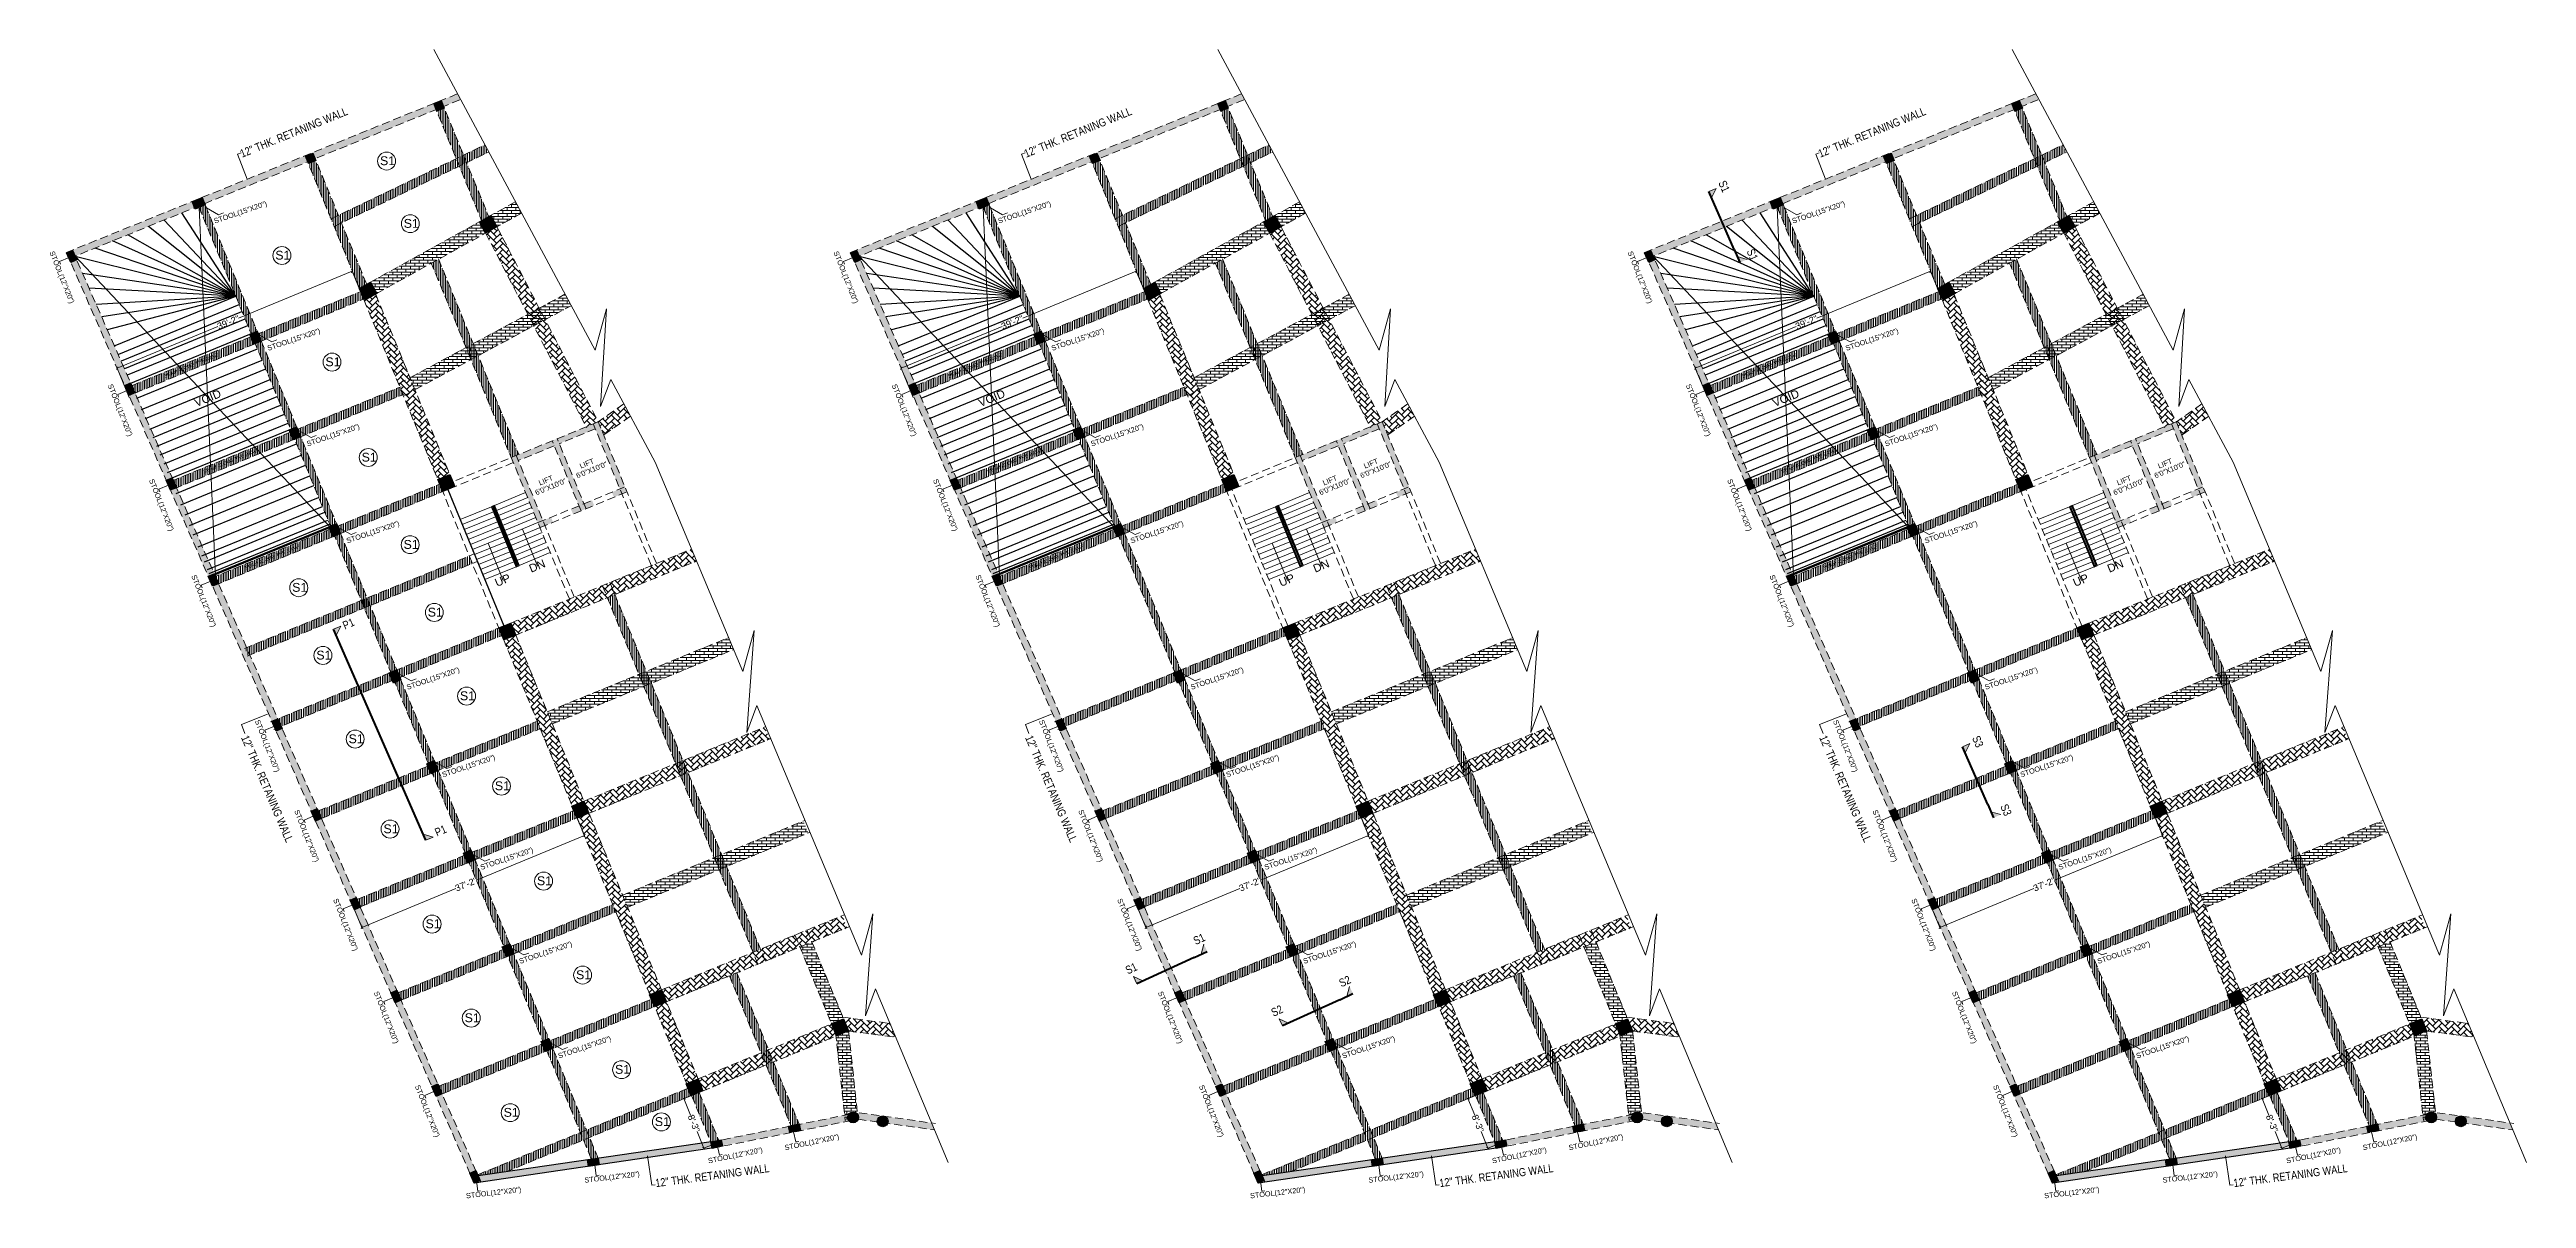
# Model space of a CAD drawing. Header units: inches. Extents: x 1182429 to 1211915, y -922309 to -906718.
# Drawn here: x 1182429 to 1187010, y -920591 to -918468 of the extents above; entities that cross this region are included whole.
import ezdxf
from ezdxf.enums import TextEntityAlignment as Align

# ---------------------------------------------------------------- set-up
doc = ezdxf.new("R2010")
doc.units = ezdxf.units.IN
doc.header["$LTSCALE"] = 6
doc.header["$PDMODE"] = 2
doc.linetypes.add('CONTINOUS', pattern=[2000000.0, 1000000.0, 1000000.0])
doc.linetypes.add('DASHED2', pattern=[0.375, 0.25, -0.125])
for name, color, linetype in [('A-CUTOUT', 3, 'CONTINOUS'), ('COLL SIZE', 160, 'Continuous'), ('DIM', 7, 'Continuous'), ('door', 5, 'Continuous'), ('FITTING', 24, 'Continuous'), ('FURNITURE', 7, 'Continuous'), ('Plot Boundary', 245, 'Continuous'), ('TW', 5, 'Continuous')]:
    doc.layers.add(name, color=color, linetype=linetype)
for name, color, linetype, lineweight in [('col hatch', 13, 'Continuous', 30), ('column', 240, 'Continuous', 25), ('DIM-2', 1, 'Continuous', 13), ('GRID DIM-2', 1, 'Continuous', 9), ('v.b', 200, 'Continuous', 5), ('W', 250, 'Continuous', 5), ('wall', 7, 'Continuous', 30)]:
    doc.layers.add(name, color=color, linetype=linetype, lineweight=lineweight)
doc.styles.add('A', font='arial.ttf')
doc.styles.add('ARI', font='arial.ttf')
doc.styles.add('style1', font='arial.ttf')
doc.styles.add('TYTLE-TEXT', font='swissel.ttf', dxfattribs={"width": 0.75, "height": 250})
doc.dimstyles.new('Copy(2) of AA', dxfattribs={"dimtxt": 12, "dimasz": 4, "dimexe": 0.18, "dimexo": 0, "dimgap": 0.09, "dimtad": 0, "dimdec": 0, "dimzin": 0, "dimdsep": 46, "dimlunit": 3, "dimtxsty": 'ARI', "dimblk": 'OBLIQUE', "dimcen": 0.09, "dimclrd": 7, "dimclre": 7, "dimclrt": 7, "dimadec": 0, "dimazin": 0, "dimtfac": 1, "dimtdec": 0, "dimtofl": 0, "dimtmove": 0, "dimatfit": 3, "dimfxl": 1, "dimtolj": 1, "dimtzin": 0, "dimlwd": 5, "dimlwe": 5, "dimarcsym": 0})
pattern_1 = [(90, (-20156.255, -15772.3168), (-3.175, 0), [])]
pattern_2 = [(45, (44398.922, -17805.9864), (0, 11.494727835), [24.384, -8.128]), (135, (44404.6695, -17800.239), (1e-15, 11.494727835), [24.384, -8.128])]
pattern_3 = [(90, (53172.424, -17806.212), (-3.175, 0), [])]
pattern_4 = [(0, (-20156.255, -15772.317), (0, 5.419344), []), (90, (-20156.255, -15772.317), (-8.128, 5.419344), [5.419344, -5.419344])]
pattern_5 = [(90, (53172.8308, -17805.9864), (-3.175, 0), [])]
pattern_6 = [(45, (-20156.255, -15772.317), (0, 11.494727835), [24.384, -8.128]), (135, (-20150.508, -15766.5695), (1e-15, 11.494727835), [24.384, -8.128])]
pattern_7 = [(90, (-18706.1906, -15772.3168), (-3.175, 0), [])]
pattern_8 = [(45, (45848.987, -17805.9864), (0, 11.494727835), [24.384, -8.128]), (135, (45854.734, -17800.239), (1e-15, 11.494727835), [24.384, -8.128])]
pattern_9 = [(90, (54622.4884, -17806.212), (-3.175, 0), [])]
pattern_10 = [(0, (-18706.1906, -15772.317), (0, 5.419344), []), (90, (-18706.191, -15772.317), (-8.128, 5.419344), [5.419344, -5.419344])]
pattern_11 = [(90, (54622.8953, -17805.9864), (-3.175, 0), [])]
pattern_12 = [(45, (-18706.191, -15772.317), (0, 11.494727835), [24.384, -8.128]), (135, (-18700.443, -15766.5695), (1e-15, 11.494727835), [24.384, -8.128])]
pattern_13 = [(90, (-17237.5356, -15772.3168), (-3.175, 0), [])]
pattern_14 = [(45, (47317.642, -17805.9864), (0, 11.494727835), [24.384, -8.128]), (135, (47323.389, -17800.239), (1e-15, 11.494727835), [24.384, -8.128])]
pattern_15 = [(90, (56091.1435, -17806.212), (-3.175, 0), [])]
pattern_16 = [(0, (-17237.5356, -15772.317), (0, 5.419344), []), (90, (-17237.5356, -15772.317), (-8.128, 5.419344), [5.419344, -5.419344])]
pattern_17 = [(90, (56091.5504, -17805.9864), (-3.175, 0), [])]
pattern_18 = [(45, (-17237.5356, -15772.317), (0, 11.494727835), [24.384, -8.128]), (135, (-17231.788, -15766.5695), (1e-15, 11.494727835), [24.384, -8.128])]

msp = doc.modelspace()

# ---------------------------------------------------------------- texts
at = {"style": 'A'}
for p in [(1183040.5, -918681.3), (1183084.3, -918797.1), (1182846.8, -918855.9), (1182939.5, -919053), (1183006.5, -919229.3), (1183084, -919390.6), (1182878, -919470), (1183128.7, -919515.8), (1182922.7, -919595.2), (1183188.3, -919670.4), (1182982.3, -919749.9), (1183252.9, -919836.8), (1183046.9, -919916.3), (1183330.7, -920012.4), (1183124.7, -920091.9), (1183403, -920186.1, -6.1), (1183197, -920265.6, -6.1), (1183475.1, -920361), (1183269.1, -920440.5), (1183548.7, -920457.6)]:
    msp.add_text('S1', height=16.36, dxfattribs=at).set_placement(p)
at = {"layer": 'COLL SIZE', "linetype": 'ByBlock', "style": 'TYTLE-TEXT', "width": 0.813384}
for rotation, p in [(22.1664, (1182785.4, -918667.7, -4109.8)), (22.1664, (1184235.5, -918667.7, -4109.8)), (22.1664, (1185704.1, -918667.7, -4109.8)), (293.2458, (1182783.1, -919739.4, -8165.3)), (293.2458, (1184233.1, -919739.4, -8165.3)), (293.2458, (1185701.8, -919739.4, -8165.3)), (7.5945, (1183550.7, -920570.7, -15209.1)), (7.5945, (1185000.7, -920570.7, -15209.1)), (7.5945, (1186469.4, -920570.7, -15209.1))]:
    msp.add_text('12" THK. RETANING WALL', height=15.007, rotation=rotation, dxfattribs=at).set_placement(p)
at = {"layer": 'FURNITURE', "style": 'style1'}
for p in [(1182693.2, -919054.1, 3345.9), (1184143.2, -919054.1, 3345.9), (1185611.9, -919054.1, 3345.9), (1182766, -919230.8, 1257.9), (1184216.1, -919230.8, 1257.9), (1185684.7, -919230.8, 1257.9), (1182842.6, -919408.7, 7185.9), (1184292.7, -919408.7, 7185.9), (1185761.3, -919408.7, 7185.9)]:
    msp.add_text('BEAM ALONG THE RAMP', height=6.49, rotation=22.0225, dxfattribs=at).set_placement(p, align=Align.CENTER)
at = {"layer": 'GRID DIM-2', "ltscale": 0.3, "char_height": 15, "width": 210.298, "attachment_point": 1, "style": 'ARI'}
for s, insert, rotation in [('{\\fArial Narrow|b0|i0|c0|p34;S1}', (1185529, -918707.8, -10947.8), 293.6112), ('{\\fArial Narrow|b0|i0|c0|p34;S1}', (1185581.2, -918834.3, -10863.2), 293.6112), ('{\\fArial Narrow|b0|i0|c0|p34;P1}', (1182969.5, -919526.3), 23.6191), ('{\\fArial Narrow|b0|i0|c0|p34;S3}', (1185998.3, -919734.2, -12604.3), 293.6112), ('{\\fArial Narrow|b0|i0|c0|p34;S3}', (1186050.4, -919860.6, -12519.7), 293.6112), ('{\\fArial Narrow|b0|i0|c0|p34;P1}', (1183139.9, -919908.9), 23.6191), ('{\\fArial Narrow|b0|i0|c0|p34;S1}', (1184542.7, -920109.5, -26362.4), 24.6541), ('{\\fArial Narrow|b0|i0|c0|p34;S1}', (1184417.2, -920163.9, -26447), 24.6541), ('{\\fArial Narrow|b0|i0|c0|p34;S2}', (1184812.2, -920187.6, -12519.7), 24.6541), ('{\\fArial Narrow|b0|i0|c0|p34;S2}', (1184686.7, -920242.1, -12604.3), 24.6541)]:
    msp.add_mtext(s, dxfattribs=dict(at, insert=insert, rotation=rotation))
at = {"layer": 'wall', "lineweight": 25, "style": 'ARI'}
for s, height, rotation, p in [('STOOL(15"X20")', 9.6, 18.9269, (1182735.1, -918789.4, -8830.9)), ('STOOL(15"X20")', 9.6, 18.9269, (1184185.2, -918789.4, -8830.9)), ('STOOL(15"X20")', 9.6, 18.9269, (1185653.8, -918789.4, -8830.9)), ('STOOL(12"X20")', 9.6, 291.6155, (1182429, -918842.6, 25469.5)), ('STOOL(12"X20")', 9.6, 291.6155, (1183879, -918842.6, 25469.5)), ('STOOL(12"X20")', 9.6, 291.6155, (1185347.7, -918842.6, 25469.5)), ('STOOL(15"X20")', 9.6, 18.9269, (1182833.9, -919024.6, -18116.3)), ('STOOL(15"X20")', 9.6, 18.9269, (1184284, -919024.6, -18116.3)), ('STOOL(15"X20")', 9.6, 18.9269, (1185752.7, -919024.6, -18116.3)), ('STOOL(12"X20")', 9.6, 291.6155, (1182536.7, -919088.3, -4469.7)), ('VOID', 15, 22.3416, (1182700.9, -919128.6, -16004.9)), ('STOOL(12"X20")', 9.6, 291.6155, (1183986.8, -919088.3, -4469.7)), ('VOID', 15, 22.3416, (1184150.9, -919128.6, -16004.9)), ('STOOL(12"X20")', 9.6, 291.6155, (1185455.4, -919088.3, -4469.7)), ('VOID', 15, 22.3416, (1185619.6, -919128.6, -16004.9)), ('STOOL(15"X20")', 9.6, 18.9269, (1182906.6, -919201.4, -20210.4)), ('STOOL(15"X20")', 9.6, 18.9269, (1184356.7, -919201.4, -20210.4)), ('STOOL(15"X20")', 9.6, 18.9269, (1185825.3, -919201.4, -20210.4)), ('LIFT', 9.6, 22.3416, (1183336.2, -919273.6, -13103.4)), ('6\'0"X10\'0"', 9.6, 22.3416, (1183405.5, -919260.5, -13103.4)), ('LIFT', 9.6, 22.3416, (1183412, -919242.4, -13103.4)), ('LIFT', 9.6, 22.3416, (1184786.3, -919273.6, -13103.4)), ('6\'0"X10\'0"', 9.6, 22.3416, (1184855.6, -919260.5, -13103.4)), ('LIFT', 9.6, 22.3416, (1184862.1, -919242.4, -13103.4)), ('LIFT', 9.6, 22.3416, (1186254.9, -919273.6, -13103.4)), ('6\'0"X10\'0"', 9.6, 22.3416, (1186324.2, -919260.5, -13103.4)), ('LIFT', 9.6, 22.3416, (1186330.8, -919242.4, -13103.4)), ('STOOL(12"X20")', 9.6, 291.6155, (1182613, -919263.6, -6450)), ('6\'0"X10\'0"', 9.6, 22.3416, (1183329.7, -919291.7, -13103.4)), ('STOOL(12"X20")', 9.6, 291.6155, (1184063, -919263.6, -6450)), ('6\'0"X10\'0"', 9.6, 22.3416, (1184779.7, -919291.7, -13103.4)), ('STOOL(12"X20")', 9.6, 291.6155, (1185531.7, -919263.6, -6450)), ('6\'0"X10\'0"', 9.6, 22.3416, (1186248.4, -919291.7, -13103.4)), ('STOOL(15"X20")', 9.6, 18.9269, (1182980.2, -919380.6, -14356.7)), ('STOOL(15"X20")', 9.6, 18.9269, (1184430.3, -919380.6, -14356.7)), ('STOOL(15"X20")', 9.6, 18.9269, (1185898.9, -919380.6, -14356.7)), ('STOOL(12"X20")', 9.6, 291.6155, (1182691.3, -919440.8, -481)), ('UP', 15, 22.3416, (1183256.6, -919461, -15961.1)), ('DN', 15, 22.3416, (1183319.9, -919434.9, -15961.1)), ('STOOL(12"X20")', 9.6, 291.6155, (1184141.3, -919440.8, -481)), ('UP', 15, 22.3416, (1184706.7, -919461, -15961.1)), ('DN', 15, 22.3416, (1184770, -919434.9, -15961.1)), ('STOOL(12"X20")', 9.6, 291.6155, (1185610, -919440.8, -481)), ('UP', 15, 22.3416, (1186175.3, -919461, -15961.1)), ('DN', 15, 22.3416, (1186238.7, -919434.9, -15961.1)), ('STOOL(15"X20")', 9.6, 18.9269, (1183091.5, -919651.2, -13848.2)), ('STOOL(15"X20")', 9.6, 18.9269, (1184541.5, -919651.2, -13848.2)), ('STOOL(15"X20")', 9.6, 18.9269, (1186010.2, -919651.2, -13848.2)), ('STOOL(12"X20")', 9.6, 291.6155, (1182808.8, -919708.9, -8921.5)), ('STOOL(12"X20")', 9.6, 291.6155, (1184258.9, -919708.9, -8921.5)), ('STOOL(12"X20")', 9.6, 291.6155, (1185727.5, -919708.9, -8921.5)), ('STOOL(15"X20")', 9.6, 18.9269, (1183157.2, -919813, -11991.3)), ('STOOL(15"X20")', 9.6, 18.9269, (1184607.3, -919813, -11991.3)), ('STOOL(15"X20")', 9.6, 18.9269, (1186075.9, -919813, -11991.3)), ('STOOL(12"X20")', 9.6, 291.6155, (1182881.6, -919875.1, -98.9)), ('STOOL(12"X20")', 9.6, 291.6155, (1184331.7, -919875.1, -98.9)), ('STOOL(12"X20")', 9.6, 291.6155, (1185800.4, -919875.1, -98.9)), ('STOOL(15"X20")', 9.6, 18.9269, (1183227.8, -919984.3, -14335.7)), ('STOOL(15"X20")', 9.6, 18.9269, (1184677.9, -919984.3, -14335.7)), ('STOOL(15"X20")', 9.6, 18.9269, (1186146.6, -919984.3, -14335.7)), ('STOOL(12"X20")', 9.6, 291.6155, (1182953.6, -920039.3, 2670.6)), ('STOOL(12"X20")', 9.6, 291.6155, (1184403.7, -920039.3, 2670.6)), ('STOOL(12"X20")', 9.6, 291.6155, (1185872.3, -920039.3, 2670.6)), ('STOOL(15"X20")', 9.6, 18.9269, (1183299.7, -920157.9, -14329.7)), ('STOOL(15"X20")', 9.6, 18.9269, (1184749.8, -920157.9, -14329.7)), ('STOOL(15"X20")', 9.6, 18.9269, (1186218.4, -920157.9, -14329.7)), ('STOOL(12"X20")', 9.6, 291.6155, (1183028.8, -920210.8, 46.4)), ('STOOL(12"X20")', 9.6, 291.6155, (1184478.9, -920210.8, 46.4)), ('STOOL(12"X20")', 9.6, 291.6155, (1185947.5, -920210.8, 46.4)), ('STOOL(15"X20")', 9.6, 18.9269, (1183371.6, -920332.9, -14323.6)), ('STOOL(15"X20")', 9.6, 18.9269, (1184821.7, -920332.9, -14323.6)), ('STOOL(15"X20")', 9.6, 18.9269, (1186290.3, -920332.9, -14323.6)), ('STOOL(12"X20")', 9.6, 291.6155, (1183104.8, -920384, 165.1)), ('STOOL(12"X20")', 9.6, 291.6155, (1184554.8, -920384, 165.1)), ('STOOL(12"X20")', 9.6, 291.6155, (1186023.5, -920384, 165.1)), ('STOOL(12"X20")', 9.6, 11.7483, (1183789.7, -920502.5, -14323.6)), ('STOOL(12"X20")', 9.6, 11.7483, (1185239.8, -920502.5, -14323.6)), ('STOOL(12"X20")', 9.6, 11.7483, (1186708.4, -920502.5, -14323.6)), ('STOOL(12"X20")', 9.6, 11.7483, (1183648.3, -920526.8, -14323.6)), ('STOOL(12"X20")', 9.6, 11.7483, (1185098.3, -920526.8, -14323.6)), ('STOOL(12"X20")', 9.6, 11.7483, (1186567, -920526.8, -14323.6)), ('STOOL(12"X20")', 9.6, 6.6535, (1183200.1, -920591.4, 165.1)), ('STOOL(12"X20")', 9.6, 6.6535, (1183419.1, -920562.5, -14323.6)), ('STOOL(12"X20")', 9.6, 6.6535, (1184650.2, -920591.4, 165.1)), ('STOOL(12"X20")', 9.6, 6.6535, (1184869.2, -920562.5, -14323.6)), ('STOOL(12"X20")', 9.6, 6.6535, (1186118.9, -920591.4, 165.1)), ('STOOL(12"X20")', 9.6, 6.6535, (1186337.8, -920562.5, -14323.6))]:
    msp.add_text(s, height=height, rotation=rotation, dxfattribs=at).set_placement(p)

# ---------------------------------------------------------------- blocks, each defined once
blk = doc.blocks.new('_Oblique')
at = {"layer": 'DIM', "color": 0, "lineweight": -2}
blk.add_line((-0.5, -0.5), (0.5, 0.5), dxfattribs=at)
blk = doc.blocks.new('*D169')
at = {"layer": 'Defpoints', "color": 0, "ltscale": 6, "transparency": 16777216}
for p in [(1183011.4, -918931.6, -11738.6), (1182554.3, -919056.5), (1182576.6, -919110.6, 491.7)]:
    blk.add_point(p, dxfattribs=at)
at = {"layer": 'wall', "color": 7, "lineweight": 5, "ltscale": 6, "transparency": 16777216}
for p, q in [((1182989.1, -918877.5), (1182779, -918964)), ((1183011.4, -918931.6), (1182989, -918877.3)), ((1182554.3, -919056.5), (1182740.7, -918979.7)), ((1182576.6, -919110.6), (1182554.2, -919056.3))]:
    blk.add_line(p, q, dxfattribs=at)
at = {"layer": 'wall', "color": 7, "lineweight": 5, "ltscale": 6, "transparency": 16777216, "xscale": 4, "yscale": 4, "zscale": 4}
for p, rotation in [((1182989.1, -918877.5), 22.37905699583454), ((1182554.3, -919056.5), 202.3790569958345)]:
    blk.add_blockref('_Oblique', p, dxfattribs=dict(at, rotation=rotation))
at = {"layer": 'wall', "color": 7, "ltscale": 6, "transparency": 16777216, "insert": (1182759.9, -918971.8), "char_height": 12, "attachment_point": 5, "rotation": 22.3791, "style": 'ARI'}
blk.add_mtext('\\A1;39\'-2"', dxfattribs=at)
blk = doc.blocks.new('*D170')
at = {"layer": 'Defpoints', "color": 0, "ltscale": 6, "transparency": 16777216}
for p in [(1183405.3, -919888, -8022.9), (1182993.3, -920058.1, -17289), (1183006.6, -920090.4)]:
    blk.add_point(p, dxfattribs=at)
at = {"layer": 'wall', "color": 7, "lineweight": 5, "ltscale": 6, "transparency": 16777216}
for p, q in [((1183405.3, -919888), (1183418.7, -919920.6)), ((1183418.7, -919920.4), (1183218.9, -920002.8)), ((1183006.6, -920090.4), (1183180.7, -920018.6)), ((1182993.3, -920058.1), (1183006.7, -920090.6))]:
    blk.add_line(p, q, dxfattribs=at)
at = {"layer": 'wall', "color": 7, "lineweight": 5, "ltscale": 6, "transparency": 16777216, "xscale": 4, "yscale": 4, "zscale": 4}
for p, rotation in [((1183418.7, -919920.4), 22.42476301052546), ((1183006.6, -920090.4), 202.4247630105255)]:
    blk.add_blockref('_Oblique', p, dxfattribs=dict(at, rotation=rotation))
at = {"layer": 'wall', "color": 7, "ltscale": 6, "transparency": 16777216, "insert": (1183199.8, -920010.7), "char_height": 12, "attachment_point": 5, "rotation": 22.4248, "style": 'ARI'}
blk.add_mtext('\\A1;37\'-2"', dxfattribs=at)
blk = doc.blocks.new('*D130')
at = {"layer": 'Defpoints', "color": 0, "ltscale": 6, "transparency": 16777216}
for p in [(1183616.7, -920401.2, -8022.9), (1183639.2, -920498.6), (1183653.3, -920493, -8022.9)]:
    blk.add_point(p, dxfattribs=at)
at = {"layer": 'wall', "color": 7, "lineweight": 5, "ltscale": 6, "transparency": 16777216}
for p, q in [((1183616.7, -920401.2), (1183602.4, -920406.9)), ((1183602.6, -920406.8), (1183614.9, -920437.8)), ((1183639.2, -920498.6), (1183626.8, -920467.6)), ((1183653.3, -920493), (1183639, -920498.7))]:
    blk.add_line(p, q, dxfattribs=at)
at = {"layer": 'wall', "color": 7, "lineweight": 5, "ltscale": 6, "transparency": 16777216, "xscale": 4, "yscale": 4, "zscale": 4}
for p, rotation in [((1183602.6, -920406.8), 111.7326909700284), ((1183639.2, -920498.6), 291.7326909700284)]:
    blk.add_blockref('_Oblique', p, dxfattribs=dict(at, rotation=rotation))
at = {"layer": 'wall', "color": 7, "ltscale": 6, "transparency": 16777216, "insert": (1183620.9, -920452.7), "char_height": 12, "attachment_point": 5, "rotation": 291.7327, "style": 'ARI'}
blk.add_mtext('\\A1;8\'-3"', dxfattribs=at)
blk = doc.blocks.new('*D125')
at = {"layer": 'Defpoints', "color": 0, "ltscale": 6, "transparency": 16777216}
for p in [(1184461.5, -918931.6, -11738.6), (1184004.4, -919056.5), (1184026.7, -919110.6, 491.7)]:
    blk.add_point(p, dxfattribs=at)
at = {"layer": 'wall', "color": 7, "lineweight": 5, "ltscale": 6, "transparency": 16777216}
for p, q in [((1184439.2, -918877.5), (1184229.1, -918964)), ((1184461.5, -918931.6), (1184439.1, -918877.3)), ((1184004.4, -919056.5), (1184190.8, -918979.7)), ((1184026.7, -919110.6), (1184004.3, -919056.3))]:
    blk.add_line(p, q, dxfattribs=at)
at = {"layer": 'wall', "color": 7, "lineweight": 5, "ltscale": 6, "transparency": 16777216, "xscale": 4, "yscale": 4, "zscale": 4}
for p, rotation in [((1184439.2, -918877.5), 22.37905699583454), ((1184004.4, -919056.5), 202.3790569958345)]:
    blk.add_blockref('_Oblique', p, dxfattribs=dict(at, rotation=rotation))
at = {"layer": 'wall', "color": 7, "ltscale": 6, "transparency": 16777216, "insert": (1184209.9, -918971.8), "char_height": 12, "attachment_point": 5, "rotation": 22.3791, "style": 'ARI'}
blk.add_mtext('\\A1;39\'-2"', dxfattribs=at)
blk = doc.blocks.new('*D126')
at = {"layer": 'Defpoints', "color": 0, "ltscale": 6, "transparency": 16777216}
for p in [(1184855.4, -919888, -8022.9), (1184443.3, -920058.1, -17289), (1184456.7, -920090.4)]:
    blk.add_point(p, dxfattribs=at)
at = {"layer": 'wall', "color": 7, "lineweight": 5, "ltscale": 6, "transparency": 16777216}
for p, q in [((1184855.4, -919888), (1184868.8, -919920.6)), ((1184868.7, -919920.4), (1184669, -920002.8)), ((1184456.7, -920090.4), (1184630.7, -920018.6)), ((1184443.3, -920058.1), (1184456.7, -920090.6))]:
    blk.add_line(p, q, dxfattribs=at)
at = {"layer": 'wall', "color": 7, "lineweight": 5, "ltscale": 6, "transparency": 16777216, "xscale": 4, "yscale": 4, "zscale": 4}
for p, rotation in [((1184868.7, -919920.4), 22.42476301052546), ((1184456.7, -920090.4), 202.4247630105255)]:
    blk.add_blockref('_Oblique', p, dxfattribs=dict(at, rotation=rotation))
at = {"layer": 'wall', "color": 7, "ltscale": 6, "transparency": 16777216, "insert": (1184649.8, -920010.7), "char_height": 12, "attachment_point": 5, "rotation": 22.4248, "style": 'ARI'}
blk.add_mtext('\\A1;37\'-2"', dxfattribs=at)
blk = doc.blocks.new('*D86')
at = {"layer": 'Defpoints', "color": 0, "ltscale": 6, "transparency": 16777216}
for p in [(1185066.8, -920401.2, -8022.9), (1185089.2, -920498.6), (1185103.4, -920493, -8022.9)]:
    blk.add_point(p, dxfattribs=at)
at = {"layer": 'wall', "color": 7, "lineweight": 5, "ltscale": 6, "transparency": 16777216}
for p, q in [((1185066.8, -920401.2), (1185052.5, -920406.9)), ((1185052.6, -920406.8), (1185065, -920437.8)), ((1185089.2, -920498.6), (1185076.9, -920467.6)), ((1185103.4, -920493), (1185089.1, -920498.7))]:
    blk.add_line(p, q, dxfattribs=at)
at = {"layer": 'wall', "color": 7, "lineweight": 5, "ltscale": 6, "transparency": 16777216, "xscale": 4, "yscale": 4, "zscale": 4}
for p, rotation in [((1185052.6, -920406.8), 111.7326909700284), ((1185089.2, -920498.6), 291.7326909700284)]:
    blk.add_blockref('_Oblique', p, dxfattribs=dict(at, rotation=rotation))
at = {"layer": 'wall', "color": 7, "ltscale": 6, "transparency": 16777216, "insert": (1185070.9, -920452.7), "char_height": 12, "attachment_point": 5, "rotation": 291.7327, "style": 'ARI'}
blk.add_mtext('\\A1;8\'-3"', dxfattribs=at)
blk = doc.blocks.new('*D39')
at = {"layer": 'Defpoints', "color": 0, "ltscale": 6, "transparency": 16777216}
for p in [(1185930.1, -918931.6, -11738.6), (1185473, -919056.5), (1185495.3, -919110.6, 491.7)]:
    blk.add_point(p, dxfattribs=at)
at = {"layer": 'wall', "color": 7, "lineweight": 5, "ltscale": 6, "transparency": 16777216}
for p, q in [((1185907.8, -918877.5), (1185697.7, -918964)), ((1185930.1, -918931.6), (1185907.7, -918877.3)), ((1185473, -919056.5), (1185659.4, -918979.7)), ((1185495.3, -919110.6), (1185473, -919056.3))]:
    blk.add_line(p, q, dxfattribs=at)
at = {"layer": 'wall', "color": 7, "lineweight": 5, "ltscale": 6, "transparency": 16777216, "xscale": 4, "yscale": 4, "zscale": 4}
for p, rotation in [((1185907.8, -918877.5), 22.37905699583454), ((1185473, -919056.5), 202.3790569958345)]:
    blk.add_blockref('_Oblique', p, dxfattribs=dict(at, rotation=rotation))
at = {"layer": 'wall', "color": 7, "ltscale": 6, "transparency": 16777216, "insert": (1185678.6, -918971.8), "char_height": 12, "attachment_point": 5, "rotation": 22.3791, "style": 'ARI'}
blk.add_mtext('\\A1;39\'-2"', dxfattribs=at)
blk = doc.blocks.new('*D40')
at = {"layer": 'Defpoints', "color": 0, "ltscale": 6, "transparency": 16777216}
for p in [(1186324, -919888, -8022.9), (1185912, -920058.1, -17289), (1185925.3, -920090.4)]:
    blk.add_point(p, dxfattribs=at)
at = {"layer": 'wall', "color": 7, "lineweight": 5, "ltscale": 6, "transparency": 16777216}
for p, q in [((1186324, -919888), (1186337.5, -919920.6)), ((1186337.4, -919920.4), (1186137.6, -920002.8)), ((1185925.3, -920090.4), (1186099.4, -920018.6)), ((1185912, -920058.1), (1185925.4, -920090.6))]:
    blk.add_line(p, q, dxfattribs=at)
at = {"layer": 'wall', "color": 7, "lineweight": 5, "ltscale": 6, "transparency": 16777216, "xscale": 4, "yscale": 4, "zscale": 4}
for p, rotation in [((1186337.4, -919920.4), 22.42476301052546), ((1185925.3, -920090.4), 202.4247630105255)]:
    blk.add_blockref('_Oblique', p, dxfattribs=dict(at, rotation=rotation))
at = {"layer": 'wall', "color": 7, "ltscale": 6, "transparency": 16777216, "insert": (1186118.5, -920010.7), "char_height": 12, "attachment_point": 5, "rotation": 22.4248, "style": 'ARI'}
blk.add_mtext('\\A1;37\'-2"', dxfattribs=at)
blk = doc.blocks.new('*D44')
at = {"layer": 'Defpoints', "color": 0, "ltscale": 6, "transparency": 16777216}
for p in [(1186535.4, -920401.2, -8022.9), (1186557.9, -920498.6), (1186572, -920493, -8022.9)]:
    blk.add_point(p, dxfattribs=at)
at = {"layer": 'wall', "color": 7, "lineweight": 5, "ltscale": 6, "transparency": 16777216}
for p, q in [((1186535.4, -920401.2), (1186521.1, -920406.9)), ((1186521.3, -920406.8), (1186533.6, -920437.8)), ((1186557.9, -920498.6), (1186545.5, -920467.6)), ((1186572, -920493), (1186557.7, -920498.7))]:
    blk.add_line(p, q, dxfattribs=at)
at = {"layer": 'wall', "color": 7, "lineweight": 5, "ltscale": 6, "transparency": 16777216, "xscale": 4, "yscale": 4, "zscale": 4}
for p, rotation in [((1186521.3, -920406.8), 111.7326909700284), ((1186557.9, -920498.6), 291.7326909700284)]:
    blk.add_blockref('_Oblique', p, dxfattribs=dict(at, rotation=rotation))
at = {"layer": 'wall', "color": 7, "ltscale": 6, "transparency": 16777216, "insert": (1186539.6, -920452.7), "char_height": 12, "attachment_point": 5, "rotation": 291.7327, "style": 'ARI'}
blk.add_mtext('\\A1;8\'-3"', dxfattribs=at)

# ---------------------------------------------------------------- dimensions: what is measured, and where the dimension line sits
at = {"layer": 'wall', "color": 2, "ltscale": 6}
for base, p1, p2, angle, picture, middle in [((1182554.3, -919056.5), (1183011.4, -918931.6, -11738.6), (1182576.6, -919110.6, 491.7), 202.3791, '*D169', (1182759.9, -918971.8)), ((1184004.4, -919056.5), (1184461.5, -918931.6, -11738.6), (1184026.7, -919110.6, 491.7), 202.3791, '*D125', (1184209.9, -918971.8)), ((1185473, -919056.5), (1185930.1, -918931.6, -11738.6), (1185495.3, -919110.6, 491.7), 202.3791, '*D39', (1185678.6, -918971.8)), ((1183006.6, -920090.4), (1183405.3, -919888, -8022.9), (1182993.3, -920058.1, -17289), 202.4248, '*D170', (1183199.8, -920010.7)), ((1184456.7, -920090.4), (1184855.4, -919888, -8022.9), (1184443.3, -920058.1, -17289), 202.4248, '*D126', (1184649.8, -920010.7)), ((1185925.3, -920090.4), (1186324, -919888, -8022.9), (1185912, -920058.1, -17289), 202.4248, '*D40', (1186118.5, -920010.7))]:
    dim = msp.add_linear_dim(base=base, p1=p1, p2=p2, angle=angle, dimstyle='Copy(2) of AA', override={"dimfxl": 0.18, "dimarcsym": 1}, dxfattribs=at)
    dim.commit()
    dim.dimension.update_dxf_attribs({"geometry": picture, "text_midpoint": middle, "dimtype": 129})
at = {"layer": 'wall', "color": 5, "ltscale": 6}
for p1, p2, picture, middle in [((1183616.7, -920401.2, -8022.9), (1183653.3, -920493, -8022.9), '*D130', (1183620.9, -920452.7)), ((1185066.8, -920401.2, -8022.9), (1185103.4, -920493, -8022.9), '*D86', (1185070.9, -920452.7)), ((1186535.4, -920401.2, -8022.9), (1186572, -920493, -8022.9), '*D44', (1186539.6, -920452.7))]:
    dim = msp.add_aligned_dim(p1=p1, p2=p2, distance=-15.2, dimstyle='Copy(2) of AA', override={"dimfxl": 0.18, "dimarcsym": 1}, dxfattribs=at)
    dim.commit()
    dim.dimension.update_dxf_attribs({"geometry": picture, "text_midpoint": middle})

# ---------------------------------------------------------------- hatches: boundary and pattern name
at = {"layer": 'A-CUTOUT', "lineweight": 0, "ltscale": 0.3}
h = msp.add_hatch(dxfattribs=at)
h.set_pattern_fill('AR-BRSTD', color=256, scale=0.08)
h.set_pattern_definition(pattern_4)
h.paths.add_polyline_path([(1183270.7, -918760.2), (1183290.6, -918749.2), (1183302, -918770.3), (1183034.8, -918918.4), (1183023.1, -918897.4)])
h = msp.add_hatch(dxfattribs=at)
h.set_pattern_fill('AR-BRSTD', color=256, scale=0.08)
h.set_pattern_definition(pattern_10)
h.paths.add_polyline_path([(1184720.7, -918760.2), (1184740.7, -918749.2), (1184752.1, -918770.3), (1184484.8, -918918.4), (1184473.2, -918897.4)])
h = msp.add_hatch(dxfattribs=at)
h.set_pattern_fill('AR-BRSTD', color=256, scale=0.08)
h.set_pattern_definition(pattern_16)
h.paths.add_polyline_path([(1186189.4, -918760.2), (1186209.3, -918749.2), (1186220.7, -918770.3), (1185953.5, -918918.4), (1185941.8, -918897.4)])
h = msp.add_hatch(dxfattribs=at)
h.set_pattern_fill('AR-BRSTD', color=256, scale=0.08)
h.set_pattern_definition([(0, (-20085.908, -15950.374), (0, 5.419344), []), (90, (-20085.908, -15950.374), (-8.128, 5.419344), [5.419344, -5.419344])])
h.paths.add_polyline_path([(1183343.8, -918940.8), (1183382.5, -918920), (1183393.9, -918941.2), (1183105.1, -919096.5), (1183093.5, -919075.5)])
h = msp.add_hatch(dxfattribs=at)
h.set_pattern_fill('AR-BRSTD', color=256, scale=0.08)
h.set_pattern_definition([(0, (-18635.8435, -15950.374), (0, 5.419344), []), (90, (-18635.8435, -15950.374), (-8.128, 5.419344), [5.419344, -5.419344])])
h.paths.add_polyline_path([(1184793.9, -918940.8), (1184832.6, -918920), (1184843.9, -918941.2), (1184555.2, -919096.5), (1184543.5, -919075.5)])
h = msp.add_hatch(dxfattribs=at)
h.set_pattern_fill('AR-BRSTD', color=256, scale=0.08)
h.set_pattern_definition([(0, (-17167.1885, -15950.374), (0, 5.419344), []), (90, (-17167.1885, -15950.374), (-8.128, 5.419344), [5.419344, -5.419344])])
h.paths.add_polyline_path([(1186262.5, -918940.8), (1186301.2, -918920), (1186312.6, -918941.2), (1186023.8, -919096.5), (1186012.2, -919075.5)])
h = msp.add_hatch(dxfattribs=at)
h.set_pattern_fill('AR-BRSTD', color=256, scale=0.08)
h.set_pattern_definition([(0, (-20295.546, -15433.391), (0, 5.419344), []), (90, (-20295.546, -15433.391), (-8.128, 5.419344), [5.419344, -5.419344])])
h.paths.add_polyline_path([(1183366.5, -919685.1), (1183684.1, -919555.2), (1183693.4, -919577.4), (1183359.2, -919714.7), (1183349.8, -919691.9)])
h = msp.add_hatch(dxfattribs=at)
h.set_pattern_fill('AR-BRSTD', color=256, scale=0.08)
h.set_pattern_definition([(0, (-18845.4817, -15433.391), (0, 5.419344), []), (90, (-18845.482, -15433.391), (-8.128, 5.419344), [5.419344, -5.419344])])
h.paths.add_polyline_path([(1184816.6, -919685.1), (1185134.2, -919555.2), (1185143.4, -919577.4), (1184809.2, -919714.7), (1184799.9, -919691.9)])
h = msp.add_hatch(dxfattribs=at)
h.set_pattern_fill('AR-BRSTD', color=256, scale=0.08)
h.set_pattern_definition([(0, (-17376.8266, -15433.391), (0, 5.419344), []), (90, (-17376.8266, -15433.391), (-8.128, 5.419344), [5.419344, -5.419344])])
h.paths.add_polyline_path([(1186285.2, -919685.1), (1186602.8, -919555.2), (1186612.1, -919577.4), (1186277.9, -919714.7), (1186268.5, -919691.9)])
h = msp.add_hatch(dxfattribs=at)
h.set_pattern_fill('AR-BRSTD', color=256, scale=0.08)
h.set_pattern_definition(pattern_4)
h.paths.add_polyline_path([(1183505.8, -920024), (1183823.4, -919894.2), (1183832.7, -919916.3), (1183498.5, -920053.6), (1183489.1, -920030.8)])
h = msp.add_hatch(dxfattribs=at)
h.set_pattern_fill('AR-BRSTD', color=256, scale=0.08)
h.set_pattern_definition(pattern_10)
h.paths.add_polyline_path([(1184955.9, -920024), (1185273.5, -919894.2), (1185282.7, -919916.3), (1184948.5, -920053.6), (1184939.1, -920030.8)])
h = msp.add_hatch(dxfattribs=at)
h.set_pattern_fill('AR-BRSTD', color=256, scale=0.08)
h.set_pattern_definition(pattern_16)
h.paths.add_polyline_path([(1186424.5, -920024), (1186742.1, -919894.2), (1186751.4, -919916.3), (1186417.2, -920053.6), (1186407.8, -920030.8)])
h = msp.add_hatch(dxfattribs=at)
h.set_pattern_fill('AR-BRSTD', color=256, scale=0.08)
h.set_pattern_definition([(0, (44398.922, -17805.9863), (0, 5.419344), []), (90, (44398.922, -17805.986), (-8.128, 5.419344), [5.419344, -5.419344])])
h.paths.add_polyline_path([(1183839.2, -920117.3), (1183906.8, -920280.7), (1183923.6, -920434.7), (1183900.8, -920447.2), (1183883.4, -920287.9), (1183817.1, -920126.4)])
h = msp.add_hatch(dxfattribs=at)
h.set_pattern_fill('AR-BRSTD', color=256, scale=0.08)
h.set_pattern_definition([(0, (45848.9866, -17805.9863), (0, 5.419344), []), (90, (45848.987, -17805.986), (-8.128, 5.419344), [5.419344, -5.419344])])
h.paths.add_polyline_path([(1185289.3, -920117.3), (1185356.8, -920280.7), (1185373.6, -920434.7), (1185350.9, -920447.2), (1185333.5, -920287.9), (1185267.1, -920126.4)])
h = msp.add_hatch(dxfattribs=at)
h.set_pattern_fill('AR-BRSTD', color=256, scale=0.08)
h.set_pattern_definition([(0, (47317.642, -17805.9863), (0, 5.419344), []), (90, (47317.642, -17805.986), (-8.128, 5.419344), [5.419344, -5.419344])])
h.paths.add_polyline_path([(1186758, -920117.3), (1186825.5, -920280.7), (1186842.3, -920434.7), (1186819.5, -920447.2), (1186802.1, -920287.9), (1186735.8, -920126.4)])
at = {"layer": 'col hatch', "lineweight": 25, "ltscale": 100, "true_color": 0x52271e}
h = msp.add_hatch(color=19, dxfattribs=at)
h.dxf.hatch_style = 1
h.paths.add_polyline_path([(1183139.7, -918567.5), (1183153.5, -918561.8), (1183159.2, -918575.7), (1183145.3, -918581.4)])
h = msp.add_hatch(color=19, dxfattribs=at)
h.dxf.hatch_style = 1
h.paths.add_polyline_path([(1184589.7, -918567.5), (1184603.6, -918561.8), (1184609.3, -918575.7), (1184595.4, -918581.4)])
h = msp.add_hatch(color=19, dxfattribs=at)
h.dxf.hatch_style = 1
h.paths.add_polyline_path([(1186058.4, -918567.5), (1186072.2, -918561.8), (1186077.9, -918575.7), (1186064.1, -918581.4)])
h = msp.add_hatch(color=19, dxfattribs=at)
h.dxf.hatch_style = 1
h.paths.add_polyline_path([(1182902.4, -918664.6), (1182916.3, -918658.9), (1182922, -918672.8), (1182908.1, -918678.5)])
h = msp.add_hatch(color=19, dxfattribs=at)
h.dxf.hatch_style = 1
h.paths.add_polyline_path([(1184352.5, -918664.6), (1184366.4, -918658.9), (1184372.1, -918672.8), (1184358.2, -918678.5)])
h = msp.add_hatch(color=19, dxfattribs=at)
h.dxf.hatch_style = 1
h.paths.add_polyline_path([(1185821.2, -918664.6), (1185835, -918658.9), (1185840.7, -918672.8), (1185826.8, -918678.5)])
h = msp.add_hatch(color=19, dxfattribs=at)
h.dxf.hatch_style = 1
h.paths.add_polyline_path([(1182692.9, -918748.5), (1182711.4, -918740.9), (1182717.1, -918754.8), (1182698.6, -918762.4)])
h = msp.add_hatch(color=19, dxfattribs=at)
h.dxf.hatch_style = 1
h.paths.add_polyline_path([(1184143, -918748.5), (1184161.5, -918740.9), (1184167.2, -918754.8), (1184148.7, -918762.4)])
h = msp.add_hatch(color=19, dxfattribs=at)
h.dxf.hatch_style = 1
h.paths.add_polyline_path([(1185611.6, -918748.5), (1185630.2, -918740.9), (1185635.8, -918754.8), (1185617.3, -918762.4)])
h = msp.add_hatch(color=19, dxfattribs=at)
h.dxf.hatch_style = 1
h.paths.add_polyline_path([(1182799.4, -918993.9), (1182813.2, -918988.2), (1182820.9, -919006.7), (1182807, -919012.4)])
h = msp.add_hatch(color=19, dxfattribs=at)
h.dxf.hatch_style = 1
h.paths.add_polyline_path([(1184249.4, -918993.9), (1184263.3, -918988.2), (1184270.9, -919006.7), (1184257, -919012.4)])
h = msp.add_hatch(color=19, dxfattribs=at)
h.dxf.hatch_style = 1
h.paths.add_polyline_path([(1185718.1, -918993.9), (1185732, -918988.2), (1185739.6, -919006.7), (1185725.7, -919012.4)])
h = msp.add_hatch(color=19, dxfattribs=at)
h.dxf.hatch_style = 1
h.paths.add_polyline_path([(1182872.2, -919170.5), (1182886.1, -919164.8), (1182893.7, -919183.3), (1182879.8, -919189)])
h = msp.add_hatch(color=19, dxfattribs=at)
h.dxf.hatch_style = 1
h.paths.add_polyline_path([(1184322.3, -919170.5), (1184336.2, -919164.8), (1184343.8, -919183.3), (1184329.9, -919189)])
h = msp.add_hatch(color=19, dxfattribs=at)
h.dxf.hatch_style = 1
h.paths.add_polyline_path([(1185791, -919170.5), (1185804.8, -919164.8), (1185812.4, -919183.3), (1185798.6, -919189)])
h = msp.add_hatch(color=19, dxfattribs=at)
h.dxf.hatch_style = 1
h.paths.add_polyline_path([(1182946.1, -919349.6), (1182960, -919343.9), (1182967.6, -919362.4), (1182953.7, -919368.1)])
h = msp.add_hatch(color=19, dxfattribs=at)
h.dxf.hatch_style = 1
h.paths.add_polyline_path([(1184396.1, -919349.6), (1184410, -919343.9), (1184417.6, -919362.4), (1184403.7, -919368.1)])
h = msp.add_hatch(color=19, dxfattribs=at)
h.dxf.hatch_style = 1
h.paths.add_polyline_path([(1185864.8, -919349.6), (1185878.7, -919343.9), (1185886.3, -919362.4), (1185872.4, -919368.1)])
h = msp.add_hatch(color=19, dxfattribs=at)
h.dxf.hatch_style = 1
h.paths.add_polyline_path([(1183057.6, -919620.1), (1183071.5, -919614.4), (1183079.1, -919632.9), (1183065.2, -919638.6)])
h = msp.add_hatch(color=19, dxfattribs=at)
h.dxf.hatch_style = 1
h.paths.add_polyline_path([(1184507.7, -919620.1), (1184521.6, -919614.4), (1184529.2, -919632.9), (1184515.3, -919638.6)])
h = msp.add_hatch(color=19, dxfattribs=at)
h.dxf.hatch_style = 1
h.paths.add_polyline_path([(1185976.3, -919620.1), (1185990.2, -919614.4), (1185997.8, -919632.9), (1185983.9, -919638.6)])
h = msp.add_hatch(color=19, dxfattribs=at)
h.dxf.hatch_style = 1
h.paths.add_polyline_path([(1183126.8, -919787.8), (1183140.7, -919782.1), (1183148.3, -919800.6), (1183134.4, -919806.3)])
h = msp.add_hatch(color=19, dxfattribs=at)
h.dxf.hatch_style = 1
h.paths.add_polyline_path([(1184576.9, -919787.8), (1184590.7, -919782.1), (1184598.3, -919800.6), (1184584.5, -919806.3)])
h = msp.add_hatch(color=19, dxfattribs=at)
h.dxf.hatch_style = 1
h.paths.add_polyline_path([(1186045.5, -919787.8), (1186059.4, -919782.1), (1186067, -919800.6), (1186053.1, -919806.3)])
h = msp.add_hatch(color=19, dxfattribs=at)
h.dxf.hatch_style = 1
h.paths.add_polyline_path([(1183194.9, -919952.9), (1183208.7, -919947.2), (1183216.3, -919965.7), (1183202.5, -919971.4)])
h = msp.add_hatch(color=19, dxfattribs=at)
h.dxf.hatch_style = 1
h.paths.add_polyline_path([(1184644.9, -919952.9), (1184658.8, -919947.2), (1184666.4, -919965.7), (1184652.5, -919971.4)])
h = msp.add_hatch(color=19, dxfattribs=at)
h.dxf.hatch_style = 1
h.paths.add_polyline_path([(1186113.6, -919952.9), (1186127.5, -919947.2), (1186135.1, -919965.7), (1186121.2, -919971.4)])
h = msp.add_hatch(color=19, dxfattribs=at)
h.dxf.hatch_style = 1
h.paths.add_polyline_path([(1183266.5, -920126.6), (1183280.4, -920120.9), (1183288, -920139.4), (1183274.1, -920145.1)])
h = msp.add_hatch(color=19, dxfattribs=at)
h.dxf.hatch_style = 1
h.paths.add_polyline_path([(1184716.5, -920126.6), (1184730.4, -920120.9), (1184738, -920139.4), (1184724.2, -920145.1)])
h = msp.add_hatch(color=19, dxfattribs=at)
h.dxf.hatch_style = 1
h.paths.add_polyline_path([(1186185.2, -920126.6), (1186199.1, -920120.9), (1186206.7, -920139.4), (1186192.8, -920145.1)])
h = msp.add_hatch(color=19, dxfattribs=at)
h.dxf.hatch_style = 1
h.paths.add_polyline_path([(1183338.6, -920301.4), (1183352.5, -920295.7), (1183360.1, -920314.2), (1183346.2, -920319.9)])
h = msp.add_hatch(color=19, dxfattribs=at)
h.dxf.hatch_style = 1
h.paths.add_polyline_path([(1184788.6, -920301.4), (1184802.5, -920295.7), (1184810.1, -920314.2), (1184796.2, -920319.9)])
h = msp.add_hatch(color=19, dxfattribs=at)
h.dxf.hatch_style = 1
h.paths.add_polyline_path([(1186257.3, -920301.4), (1186271.2, -920295.7), (1186278.8, -920314.2), (1186264.9, -920319.9)])
at = {"layer": 'COLL SIZE', "lineweight": 25, "ltscale": 100}
h = msp.add_hatch(color=256, dxfattribs=at)
h.dxf.hatch_style = 1
h.paths.add_polyline_path([(1182468.6, -918861.4), (1182460.6, -918843.1), (1182471.5, -918838.3), (1182479.6, -918856.6)])
h = msp.add_hatch(color=256, dxfattribs=at)
h.dxf.hatch_style = 1
h.paths.add_polyline_path([(1183918.6, -918861.4), (1183910.6, -918843.1), (1183921.6, -918838.3), (1183929.6, -918856.6)])
h = msp.add_hatch(color=256, dxfattribs=at)
h.dxf.hatch_style = 1
h.paths.add_polyline_path([(1185387.3, -918861.4), (1185379.3, -918843.1), (1185390.3, -918838.3), (1185398.3, -918856.6)])
h = msp.add_hatch(color=256, dxfattribs=at)
h.dxf.hatch_style = 1
h.paths.add_polyline_path([(1182576.3, -919107.1), (1182568.3, -919088.8), (1182579.3, -919084), (1182587.3, -919102.3)])
h = msp.add_hatch(color=256, dxfattribs=at)
h.dxf.hatch_style = 1
h.paths.add_polyline_path([(1184026.4, -919107.1), (1184018.4, -919088.8), (1184029.3, -919084), (1184037.4, -919102.3)])
h = msp.add_hatch(color=256, dxfattribs=at)
h.dxf.hatch_style = 1
h.paths.add_polyline_path([(1185495, -919107.1), (1185487, -919088.8), (1185498, -919084), (1185506, -919102.3)])
h = msp.add_hatch(color=256, dxfattribs=at)
h.dxf.hatch_style = 1
h.paths.add_polyline_path([(1182653.1, -919282.2), (1182645.1, -919263.9), (1182656, -919259.1), (1182664.1, -919277.4)])
h = msp.add_hatch(color=256, dxfattribs=at)
h.dxf.hatch_style = 1
h.paths.add_polyline_path([(1184103.2, -919282.2), (1184095.1, -919263.9), (1184106.1, -919259.1), (1184114.1, -919277.4)])
h = msp.add_hatch(color=256, dxfattribs=at)
h.dxf.hatch_style = 1
h.paths.add_polyline_path([(1185571.8, -919282.2), (1185563.8, -919263.9), (1185574.8, -919259.1), (1185582.8, -919277.4)])
h = msp.add_hatch(color=256, dxfattribs=at)
h.dxf.hatch_style = 1
h.paths.add_polyline_path([(1182730.9, -919459.7), (1182722.9, -919441.4), (1182733.8, -919436.5), (1182741.9, -919454.9)])
h = msp.add_hatch(color=256, dxfattribs=at)
h.dxf.hatch_style = 1
h.paths.add_polyline_path([(1184180.9, -919459.7), (1184172.9, -919441.4), (1184183.9, -919436.5), (1184191.9, -919454.9)])
h = msp.add_hatch(color=256, dxfattribs=at)
h.dxf.hatch_style = 1
h.paths.add_polyline_path([(1185649.6, -919459.7), (1185641.6, -919441.4), (1185652.6, -919436.5), (1185660.6, -919454.9)])
h = msp.add_hatch(color=256, dxfattribs=at)
h.dxf.hatch_style = 1
h.paths.add_polyline_path([(1182848.4, -919727.7), (1182840.4, -919709.4), (1182851.4, -919704.6), (1182859.4, -919722.9)])
h = msp.add_hatch(color=256, dxfattribs=at)
h.dxf.hatch_style = 1
h.paths.add_polyline_path([(1184298.5, -919727.7), (1184290.4, -919709.4), (1184301.4, -919704.6), (1184309.5, -919722.9)])
h = msp.add_hatch(color=256, dxfattribs=at)
h.dxf.hatch_style = 1
h.paths.add_polyline_path([(1185767.1, -919727.7), (1185759.1, -919709.4), (1185770.1, -919704.6), (1185778.1, -919722.9)])
h = msp.add_hatch(color=256, dxfattribs=at)
h.dxf.hatch_style = 1
h.paths.add_polyline_path([(1182921.3, -919893.9), (1182913.2, -919875.6), (1182924.2, -919870.8), (1182932.3, -919889.1)])
h = msp.add_hatch(color=256, dxfattribs=at)
h.dxf.hatch_style = 1
h.paths.add_polyline_path([(1184371.3, -919893.9), (1184363.3, -919875.6), (1184374.3, -919870.8), (1184382.3, -919889.1)])
h = msp.add_hatch(color=256, dxfattribs=at)
h.dxf.hatch_style = 1
h.paths.add_polyline_path([(1185840, -919893.9), (1185832, -919875.6), (1185842.9, -919870.8), (1185851, -919889.1)])
h = msp.add_hatch(color=256, dxfattribs=at)
h.dxf.hatch_style = 1
h.paths.add_polyline_path([(1182993.2, -920058.1), (1182985.2, -920039.8), (1182996.2, -920035), (1183004.2, -920053.3)])
h = msp.add_hatch(color=256, dxfattribs=at)
h.dxf.hatch_style = 1
h.paths.add_polyline_path([(1184443.3, -920058.1), (1184435.3, -920039.8), (1184446.3, -920035), (1184454.3, -920053.3)])
h = msp.add_hatch(color=256, dxfattribs=at)
h.dxf.hatch_style = 1
h.paths.add_polyline_path([(1185912, -920058.1), (1185903.9, -920039.8), (1185914.9, -920035), (1185922.9, -920053.3)])
h = msp.add_hatch(color=256, dxfattribs=at)
h.dxf.hatch_style = 1
h.paths.add_polyline_path([(1183068.4, -920229.6), (1183060.4, -920211.3), (1183071.4, -920206.5), (1183079.4, -920224.8)])
h = msp.add_hatch(color=256, dxfattribs=at)
h.dxf.hatch_style = 1
h.paths.add_polyline_path([(1184518.5, -920229.6), (1184510.5, -920211.3), (1184521.5, -920206.5), (1184529.5, -920224.8)])
h = msp.add_hatch(color=256, dxfattribs=at)
h.dxf.hatch_style = 1
h.paths.add_polyline_path([(1185987.2, -920229.6), (1185979.1, -920211.3), (1185990.1, -920206.5), (1185998.1, -920224.8)])
h = msp.add_hatch(color=256, dxfattribs=at)
h.dxf.hatch_style = 1
h.paths.add_polyline_path([(1183144.4, -920402.9), (1183136.4, -920384.6), (1183147.4, -920379.7), (1183155.4, -920398)])
h = msp.add_hatch(color=256, dxfattribs=at)
h.dxf.hatch_style = 1
h.paths.add_polyline_path([(1184594.5, -920402.9), (1184586.4, -920384.6), (1184597.4, -920379.7), (1184605.4, -920398)])
h = msp.add_hatch(color=256, dxfattribs=at)
h.dxf.hatch_style = 1
h.paths.add_polyline_path([(1186063.1, -920402.9), (1186055.1, -920384.6), (1186066.1, -920379.7), (1186074.1, -920398)])
h = msp.add_hatch(color=256, dxfattribs=at)
h.dxf.hatch_style = 1
h.paths.add_polyline_path([(1183652.1, -920487.1), (1183671.6, -920483), (1183674.1, -920494.7), (1183654.5, -920498.9)])
h = msp.add_hatch(color=256, dxfattribs=at)
h.dxf.hatch_style = 1
h.paths.add_polyline_path([(1183796.2, -920457.9), (1183815.8, -920453.8), (1183818.2, -920465.6), (1183798.7, -920469.7)])
h = msp.add_hatch(color=256, dxfattribs=at)
h.dxf.hatch_style = 1
h.paths.add_polyline_path([(1185102.1, -920487.1), (1185121.7, -920483), (1185124.2, -920494.7), (1185104.6, -920498.9)])
h = msp.add_hatch(color=256, dxfattribs=at)
h.dxf.hatch_style = 1
h.paths.add_polyline_path([(1185246.3, -920457.9), (1185265.8, -920453.8), (1185268.3, -920465.6), (1185248.7, -920469.7)])
h = msp.add_hatch(color=256, dxfattribs=at)
h.dxf.hatch_style = 1
h.paths.add_polyline_path([(1186570.8, -920487.1), (1186590.4, -920483), (1186592.8, -920494.7), (1186573.3, -920498.9)])
h = msp.add_hatch(color=256, dxfattribs=at)
h.dxf.hatch_style = 1
h.paths.add_polyline_path([(1186714.9, -920457.9), (1186734.5, -920453.8), (1186737, -920465.6), (1186717.4, -920469.7)])
h = msp.add_hatch(color=256, dxfattribs=at)
h.dxf.hatch_style = 1
h.paths.add_polyline_path([(1183424, -920520.3), (1183443.8, -920517.3), (1183445.6, -920529.2), (1183425.8, -920532.1)])
h = msp.add_hatch(color=256, dxfattribs=at)
h.dxf.hatch_style = 1
h.paths.add_polyline_path([(1184874.1, -920520.3), (1184893.9, -920517.3), (1184895.6, -920529.2), (1184875.9, -920532.1)])
h = msp.add_hatch(color=256, dxfattribs=at)
h.dxf.hatch_style = 1
h.paths.add_polyline_path([(1186342.7, -920520.3), (1186362.5, -920517.3), (1186364.3, -920529.2), (1186344.5, -920532.1)])
h = msp.add_hatch(color=256, dxfattribs=at)
h.dxf.hatch_style = 1
h.paths.add_polyline_path([(1183214.7, -920563.2), (1183206.7, -920544.9), (1183217.6, -920540), (1183225.7, -920558.4)])
h = msp.add_hatch(color=256, dxfattribs=at)
h.dxf.hatch_style = 1
h.paths.add_polyline_path([(1184664.7, -920563.2), (1184656.7, -920544.9), (1184667.7, -920540), (1184675.7, -920558.4)])
h = msp.add_hatch(color=256, dxfattribs=at)
h.dxf.hatch_style = 1
h.paths.add_polyline_path([(1186133.4, -920563.2), (1186125.4, -920544.9), (1186136.4, -920540), (1186144.4, -920558.4)])
at = {"layer": 'column', "ltscale": 10}
h = msp.add_hatch(color=256, dxfattribs=at)
h.dxf.hatch_style = 1
h.paths.add_polyline_path([(1183224.2, -918786), (1183245.2, -918774.4), (1183256.8, -918795.4), (1183235.8, -918807)])
h = msp.add_hatch(color=256, dxfattribs=at)
h.dxf.hatch_style = 1
h.paths.add_polyline_path([(1184674.3, -918786), (1184695.3, -918774.4), (1184706.9, -918795.4), (1184685.9, -918807)])
h = msp.add_hatch(color=256, dxfattribs=at)
h.dxf.hatch_style = 1
h.paths.add_polyline_path([(1186142.9, -918786), (1186163.9, -918774.4), (1186175.6, -918795.4), (1186154.6, -918807)])
h = msp.add_hatch(color=256, dxfattribs=at)
h.dxf.hatch_style = 1
h.paths.add_polyline_path([(1183002.1, -918909.1), (1183023.1, -918897.4), (1183034.8, -918918.4), (1183013.8, -918930)])
h = msp.add_hatch(color=256, dxfattribs=at)
h.dxf.hatch_style = 1
h.paths.add_polyline_path([(1184452.2, -918909.1), (1184473.2, -918897.4), (1184484.8, -918918.4), (1184463.8, -918930)])
h = msp.add_hatch(color=256, dxfattribs=at)
h.dxf.hatch_style = 1
h.paths.add_polyline_path([(1185920.8, -918909.1), (1185941.8, -918897.4), (1185953.5, -918918.4), (1185932.5, -918930)])
h = msp.add_hatch(color=256, dxfattribs=at)
h.dxf.hatch_style = 1
h.paths.add_polyline_path([(1183438.6, -919168.8), (1183484.2, -919279.8), (1183469.3, -919285.9), (1183473.1, -919295.2), (1183497.3, -919285.3), (1183444.1, -919155.8), (1183283.1, -919221.9), (1183286.9, -919231.2), (1183336.4, -919351.4), (1183360.5, -919341.5), (1183356.7, -919332.2), (1183341.8, -919338.3), (1183296.2, -919227.4), (1183362.9, -919200), (1183408.4, -919311), (1183393.5, -919317.1), (1183397.3, -919326.3), (1183436.4, -919310.3), (1183432.6, -919301), (1183417.7, -919307.2), (1183372, -919196.2)])
h = msp.add_hatch(color=256, dxfattribs=at)
h.dxf.hatch_style = 1
h.paths.add_polyline_path([(1184888.7, -919168.8), (1184934.3, -919279.8), (1184919.4, -919285.9), (1184923.2, -919295.2), (1184947.4, -919285.3), (1184894.1, -919155.8), (1184733.2, -919221.9), (1184737, -919231.2), (1184786.4, -919351.4), (1184810.6, -919341.5), (1184806.8, -919332.2), (1184791.9, -919338.3), (1184746.3, -919227.4), (1184812.9, -919200), (1184858.5, -919311), (1184843.6, -919317.1), (1184847.4, -919326.3), (1184886.4, -919310.3), (1184882.6, -919301), (1184867.7, -919307.2), (1184822.1, -919196.2)])
h = msp.add_hatch(color=256, dxfattribs=at)
h.dxf.hatch_style = 1
h.paths.add_polyline_path([(1186357.4, -919168.8), (1186403, -919279.8), (1186388.1, -919285.9), (1186391.9, -919295.2), (1186416, -919285.3), (1186362.8, -919155.8), (1186201.9, -919221.9), (1186205.7, -919231.2), (1186255.1, -919351.4), (1186279.2, -919341.5), (1186275.4, -919332.2), (1186260.5, -919338.3), (1186214.9, -919227.4), (1186281.6, -919200), (1186327.1, -919311), (1186312.2, -919317.1), (1186316, -919326.3), (1186355.1, -919310.3), (1186351.3, -919301), (1186336.4, -919307.2), (1186290.8, -919196.2)])
h = msp.add_hatch(color=256, dxfattribs=at)
h.dxf.hatch_style = 1
h.paths.add_polyline_path([(1183147.4, -919262.6), (1183169.6, -919253.4), (1183178.7, -919275.6), (1183156.5, -919284.8)])
h = msp.add_hatch(color=256, dxfattribs=at)
h.dxf.hatch_style = 1
h.paths.add_polyline_path([(1184597.5, -919262.6), (1184619.7, -919253.4), (1184628.8, -919275.6), (1184606.6, -919284.8)])
h = msp.add_hatch(color=256, dxfattribs=at)
h.dxf.hatch_style = 1
h.paths.add_polyline_path([(1186066.1, -919262.6), (1186088.3, -919253.4), (1186097.4, -919275.6), (1186075.2, -919284.8)])
h = msp.add_hatch(color=256, dxfattribs=at)
h.dxf.hatch_style = 1
h.paths.add_polyline_path([(1183260.1, -919536.9), (1183282.3, -919527.7), (1183291.5, -919549.9), (1183269.3, -919559.1)])
h = msp.add_hatch(color=256, dxfattribs=at)
h.dxf.hatch_style = 1
h.paths.add_polyline_path([(1184710.2, -919536.9), (1184732.4, -919527.7), (1184741.5, -919549.9), (1184719.3, -919559.1)])
h = msp.add_hatch(color=256, dxfattribs=at)
h.dxf.hatch_style = 1
h.paths.add_polyline_path([(1186178.9, -919536.9), (1186201.1, -919527.7), (1186210.2, -919549.9), (1186188, -919559.1)])
h = msp.add_hatch(color=256, dxfattribs=at)
h.dxf.hatch_style = 1
h.paths.add_polyline_path([(1183395.5, -919866.1), (1183417.7, -919857), (1183426.8, -919879.2), (1183404.6, -919888.3)])
h = msp.add_hatch(color=256, dxfattribs=at)
h.dxf.hatch_style = 1
h.paths.add_polyline_path([(1184845.5, -919866.1), (1184867.7, -919857), (1184876.9, -919879.2), (1184854.7, -919888.3)])
h = msp.add_hatch(color=256, dxfattribs=at)
h.dxf.hatch_style = 1
h.paths.add_polyline_path([(1186314.2, -919866.1), (1186336.4, -919857), (1186345.5, -919879.2), (1186323.3, -919888.3)])
h = msp.add_hatch(color=256, dxfattribs=at)
h.dxf.hatch_style = 1
h.paths.add_polyline_path([(1183538.8, -920214.8), (1183561, -920205.7), (1183570.1, -920227.9), (1183547.9, -920237)])
h = msp.add_hatch(color=256, dxfattribs=at)
h.dxf.hatch_style = 1
h.paths.add_polyline_path([(1184988.8, -920214.8), (1185011, -920205.7), (1185020.2, -920227.9), (1184998, -920237)])
h = msp.add_hatch(color=256, dxfattribs=at)
h.dxf.hatch_style = 1
h.paths.add_polyline_path([(1186457.5, -920214.8), (1186479.7, -920205.7), (1186488.8, -920227.9), (1186466.6, -920237)])
h = msp.add_hatch(color=256, dxfattribs=at)
h.dxf.hatch_style = 1
h.paths.add_polyline_path([(1183875.6, -920268.9), (1183897.8, -920259.7), (1183906.9, -920281.9), (1183884.7, -920291.1)])
h = msp.add_hatch(color=256, dxfattribs=at)
h.dxf.hatch_style = 1
h.paths.add_polyline_path([(1185325.7, -920268.9), (1185347.9, -920259.7), (1185357, -920281.9), (1185334.8, -920291.1)])
h = msp.add_hatch(color=256, dxfattribs=at)
h.dxf.hatch_style = 1
h.paths.add_polyline_path([(1186794.3, -920268.9), (1186816.5, -920259.7), (1186825.6, -920281.9), (1186803.4, -920291.1)])
h = msp.add_hatch(color=256, dxfattribs=at)
h.dxf.hatch_style = 1
h.paths.add_polyline_path([(1183606.4, -920379.5), (1183628.6, -920370.4), (1183637.8, -920392.6), (1183615.6, -920401.7)])
h = msp.add_hatch(color=256, dxfattribs=at)
h.dxf.hatch_style = 1
h.paths.add_polyline_path([(1185056.5, -920379.5), (1185078.7, -920370.4), (1185087.8, -920392.6), (1185065.6, -920401.7)])
h = msp.add_hatch(color=256, dxfattribs=at)
h.dxf.hatch_style = 1
h.paths.add_polyline_path([(1186525.2, -920379.5), (1186547.4, -920370.4), (1186556.5, -920392.6), (1186534.3, -920401.7)])
h = msp.add_hatch(color=256, dxfattribs=at)
h.dxf.hatch_style = 1
edge = h.paths.add_edge_path()
edge.add_arc((1183915.3, -920441.7), 10, 0, 360)
h = msp.add_hatch(color=256, dxfattribs=at)
h.dxf.hatch_style = 1
edge = h.paths.add_edge_path()
edge.add_arc((1183915.3, -920441.7), 10, 0, 360)
h = msp.add_hatch(color=256, dxfattribs=at)
h.dxf.hatch_style = 1
edge = h.paths.add_edge_path()
edge.add_arc((1183970.1, -920448.9), 10, 0, 360)
h = msp.add_hatch(color=256, dxfattribs=at)
h.dxf.hatch_style = 1
edge = h.paths.add_edge_path()
edge.add_arc((1183970.1, -920448.9), 10, 0, 360)
h = msp.add_hatch(color=256, dxfattribs=at)
h.dxf.hatch_style = 1
edge = h.paths.add_edge_path()
edge.add_arc((1185365.3, -920441.7), 10, 0, 360)
h = msp.add_hatch(color=256, dxfattribs=at)
h.dxf.hatch_style = 1
edge = h.paths.add_edge_path()
edge.add_arc((1185365.3, -920441.7), 10, 0, 360)
h = msp.add_hatch(color=256, dxfattribs=at)
h.dxf.hatch_style = 1
edge = h.paths.add_edge_path()
edge.add_arc((1185420.2, -920448.9), 10, 0, 360)
h = msp.add_hatch(color=256, dxfattribs=at)
h.dxf.hatch_style = 1
edge = h.paths.add_edge_path()
edge.add_arc((1185420.2, -920448.9), 10, 0, 360)
h = msp.add_hatch(color=256, dxfattribs=at)
h.dxf.hatch_style = 1
edge = h.paths.add_edge_path()
edge.add_arc((1186834, -920441.7), 10, 0, 360)
h = msp.add_hatch(color=256, dxfattribs=at)
h.dxf.hatch_style = 1
edge = h.paths.add_edge_path()
edge.add_arc((1186834, -920441.7), 10, 0, 360)
h = msp.add_hatch(color=256, dxfattribs=at)
h.dxf.hatch_style = 1
edge = h.paths.add_edge_path()
edge.add_arc((1186888.8, -920448.9), 10, 0, 360)
h = msp.add_hatch(color=256, dxfattribs=at)
h.dxf.hatch_style = 1
edge = h.paths.add_edge_path()
edge.add_arc((1186888.8, -920448.9), 10, 0, 360)
at = {"layer": 'DIM-2', "ltscale": 0.3}
h = msp.add_hatch(color=256, dxfattribs=at)
h.dxf.hatch_style = 1
h.paths.add_polyline_path([(1185497.8, -918730.3), (1185502.7, -918741.5), (1185511.2, -918724.4)])
h.paths.add_polyline_path([(1185550.2, -918850.2), (1185555.1, -918861.5), (1185568.6, -918855.6)])
h = msp.add_hatch(color=256, dxfattribs=at)
h.dxf.hatch_style = 1
h.paths.add_polyline_path([(1182954.5, -919539.2), (1182959.4, -919550.5), (1182967.9, -919533.4)])
h.paths.add_polyline_path([(1183120.2, -919918.1), (1183125.1, -919929.4), (1183138.5, -919923.5)])
h = msp.add_hatch(color=256, dxfattribs=at)
h.dxf.hatch_style = 1
h.paths.add_polyline_path([(1185967, -919756.6), (1185971.9, -919767.8), (1185980.5, -919750.7)])
h.paths.add_polyline_path([(1186019.4, -919876.6), (1186024.3, -919887.8), (1186037.8, -919881.9)])
h = msp.add_hatch(color=256, dxfattribs=at)
h.dxf.hatch_style = 1
h.paths.add_polyline_path([(1184440.2, -920194.5), (1184451.4, -920189.3), (1184434.1, -920181.1)])
h.paths.add_polyline_path([(1184559.2, -920139.9), (1184570.3, -920134.7), (1184564.2, -920121.4)])
h = msp.add_hatch(color=256, dxfattribs=at)
h.dxf.hatch_style = 1
h.paths.add_polyline_path([(1184709.7, -920272.6), (1184720.8, -920267.5), (1184703.6, -920259.3)])
h.paths.add_polyline_path([(1184828.7, -920218), (1184839.8, -920212.9), (1184833.7, -920199.6)])
at = {"layer": 'door', "lineweight": 0, "ltscale": 0.3}
h = msp.add_hatch(dxfattribs=at)
h.set_pattern_fill('AR-HBONE', color=256, scale=0.08)
h.set_pattern_definition(pattern_2)
h.paths.add_polyline_path([(1183396.4, -919116.1), (1183421.8, -919164.9), (1183444.1, -919155.8), (1183256.8, -918795.4), (1183235.8, -918807)])
h = msp.add_hatch(dxfattribs=at)
h.set_pattern_fill('AR-HBONE', color=256, scale=0.08)
h.set_pattern_definition(pattern_8)
h.paths.add_polyline_path([(1184846.5, -919116.1), (1184871.9, -919164.9), (1184894.1, -919155.8), (1184706.9, -918795.4), (1184685.9, -918807)])
h = msp.add_hatch(dxfattribs=at)
h.set_pattern_fill('AR-HBONE', color=256, scale=0.08)
h.set_pattern_definition(pattern_14)
h.paths.add_polyline_path([(1186315.1, -919116.1), (1186340.5, -919164.9), (1186362.8, -919155.8), (1186175.6, -918795.4), (1186154.6, -918807)])
h = msp.add_hatch(dxfattribs=at)
h.set_pattern_fill('AR-HBONE', color=256, scale=0.08)
h.set_pattern_definition(pattern_2)
h.paths.add_polyline_path([(1183130.6, -919221.7), (1183147.4, -919262.6), (1183169.6, -919253.4), (1183032.4, -918919.7), (1183011.1, -918931)])
h = msp.add_hatch(dxfattribs=at)
h.set_pattern_fill('AR-HBONE', color=256, scale=0.08)
h.set_pattern_definition(pattern_8)
h.paths.add_polyline_path([(1184580.7, -919221.7), (1184597.5, -919262.6), (1184619.7, -919253.4), (1184482.5, -918919.7), (1184461.2, -918931)])
h = msp.add_hatch(dxfattribs=at)
h.set_pattern_fill('AR-HBONE', color=256, scale=0.08)
h.set_pattern_definition(pattern_14)
h.paths.add_polyline_path([(1186049.3, -919221.7), (1186066.1, -919262.6), (1186088.3, -919253.4), (1185951.2, -918919.7), (1185929.9, -918931)])
h = msp.add_hatch(dxfattribs=at)
h.set_pattern_fill('AR-HBONE', color=256, scale=0.08)
h.set_pattern_definition(pattern_6)
h.paths.add_polyline_path([(1183464.6, -919141.4), (1183491.4, -919122.6), (1183503.7, -919145.5), (1183454.3, -919180.1), (1183444.1, -919155.8)])
h = msp.add_hatch(dxfattribs=at)
h.set_pattern_fill('AR-HBONE', color=256, scale=0.08)
h.set_pattern_definition(pattern_12)
h.paths.add_polyline_path([(1184914.7, -919141.4), (1184941.5, -919122.6), (1184953.8, -919145.5), (1184904.3, -919180.1), (1184894.1, -919155.8)])
h = msp.add_hatch(dxfattribs=at)
h.set_pattern_fill('AR-HBONE', color=256, scale=0.08)
h.set_pattern_definition(pattern_18)
h.paths.add_polyline_path([(1186383.4, -919141.4), (1186410.1, -919122.6), (1186422.5, -919145.5), (1186373, -919180.1), (1186362.8, -919155.8)])
h = msp.add_hatch(dxfattribs=at)
h.set_pattern_fill('AR-HBONE', color=256, scale=0.08)
h.set_pattern_definition(pattern_6)
h.paths.add_polyline_path([(1183299.1, -919521), (1183616.6, -919391.1), (1183625.9, -919413.3), (1183291.7, -919550.6), (1183282.3, -919527.7)])
h = msp.add_hatch(dxfattribs=at)
h.set_pattern_fill('AR-HBONE', color=256, scale=0.08)
h.set_pattern_definition(pattern_12)
h.paths.add_polyline_path([(1184749.1, -919521), (1185066.7, -919391.1), (1185076, -919413.3), (1184741.8, -919550.6), (1184732.4, -919527.7)])
h = msp.add_hatch(dxfattribs=at)
h.set_pattern_fill('AR-HBONE', color=256, scale=0.08)
h.set_pattern_definition(pattern_18)
h.paths.add_polyline_path([(1186217.8, -919521), (1186535.4, -919391.1), (1186544.6, -919413.3), (1186210.5, -919550.6), (1186201.1, -919527.7)])
h = msp.add_hatch(dxfattribs=at)
h.set_pattern_fill('AR-HBONE', color=256, scale=0.08)
h.set_pattern_definition([(45, (44398.922, -17805.9864), (0, 11.494727835), [24.384, -8.128]), (135, (44404.6695, -17800.239), (1e-15, 11.494727835), [24.384, -8.128])])
h.paths.add_polyline_path([(1183269.3, -919559.1), (1183291.5, -919549.9), (1183628.6, -920370.4), (1183606.6, -920379.4)])
h = msp.add_hatch(dxfattribs=at)
h.set_pattern_fill('AR-HBONE', color=256, scale=0.08)
h.set_pattern_definition([(45, (45848.987, -17805.9864), (0, 11.494727835), [24.384, -8.128]), (135, (45854.734, -17800.239), (1e-15, 11.494727835), [24.384, -8.128])])
h.paths.add_polyline_path([(1184719.3, -919559.1), (1184741.5, -919549.9), (1185078.7, -920370.4), (1185056.7, -920379.4)])
h = msp.add_hatch(dxfattribs=at)
h.set_pattern_fill('AR-HBONE', color=256, scale=0.08)
h.set_pattern_definition([(45, (47317.642, -17805.9864), (0, 11.494727835), [24.384, -8.128]), (135, (47323.389, -17800.239), (1e-15, 11.494727835), [24.384, -8.128])])
h.paths.add_polyline_path([(1186188, -919559.1), (1186210.2, -919549.9), (1186547.4, -920370.4), (1186525.3, -920379.4)])
h = msp.add_hatch(dxfattribs=at)
h.set_pattern_fill('AR-HBONE', color=256, scale=0.08)
h.set_pattern_definition([(45, (-20020.93, -16101.5935), (0, 11.494727835), [24.384, -8.128]), (135, (-20015.183, -16095.846), (1e-15, 11.494727835), [24.384, -8.128])])
h.paths.add_polyline_path([(1183434.4, -919850.2), (1183752, -919720.4), (1183761.2, -919742.5), (1183427.1, -919879.9), (1183417.7, -919857)])
h = msp.add_hatch(dxfattribs=at)
h.set_pattern_fill('AR-HBONE', color=256, scale=0.08)
h.set_pattern_definition([(45, (-18570.866, -16101.5935), (0, 11.494727835), [24.384, -8.128]), (135, (-18565.118, -16095.846), (1e-15, 11.494727835), [24.384, -8.128])])
h.paths.add_polyline_path([(1184884.5, -919850.2), (1185202, -919720.4), (1185211.3, -919742.5), (1184877.1, -919879.9), (1184867.7, -919857)])
h = msp.add_hatch(dxfattribs=at)
h.set_pattern_fill('AR-HBONE', color=256, scale=0.08)
h.set_pattern_definition([(45, (-17102.2106, -16101.5935), (0, 11.494727835), [24.384, -8.128]), (135, (-17096.463, -16095.846), (1e-15, 11.494727835), [24.384, -8.128])])
h.paths.add_polyline_path([(1186353.1, -919850.2), (1186670.7, -919720.4), (1186680, -919742.5), (1186345.8, -919879.9), (1186336.4, -919857)])
h = msp.add_hatch(dxfattribs=at)
h.set_pattern_fill('AR-HBONE', color=256, scale=0.08)
h.set_pattern_definition([(45, (-19877.622, -16450.294), (0, 11.494727835), [24.384, -8.128]), (135, (-19871.8745, -16444.546), (1e-15, 11.494727835), [24.384, -8.128])])
h.paths.add_polyline_path([(1183577.7, -920198.9), (1183895.3, -920069.1), (1183904.6, -920091.2), (1183570.4, -920228.6), (1183561, -920205.7)])
h = msp.add_hatch(dxfattribs=at)
h.set_pattern_fill('AR-HBONE', color=256, scale=0.08)
h.set_pattern_definition([(45, (-18427.557, -16450.294), (0, 11.494727835), [24.384, -8.128]), (135, (-18421.81, -16444.546), (1e-15, 11.494727835), [24.384, -8.128])])
h.paths.add_polyline_path([(1185027.8, -920198.9), (1185345.3, -920069.1), (1185354.6, -920091.2), (1185020.4, -920228.6), (1185011, -920205.7)])
h = msp.add_hatch(dxfattribs=at)
h.set_pattern_fill('AR-HBONE', color=256, scale=0.08)
h.set_pattern_definition([(45, (-16958.902, -16450.294), (0, 11.494727835), [24.384, -8.128]), (135, (-16953.155, -16444.546), (1e-15, 11.494727835), [24.384, -8.128])])
h.paths.add_polyline_path([(1186496.4, -920198.9), (1186814, -920069.1), (1186823.3, -920091.2), (1186489.1, -920228.6), (1186479.7, -920205.7)])
h = msp.add_hatch(dxfattribs=at)
h.set_pattern_fill('AR-HBONE', color=256, scale=0.08)
h.set_pattern_definition([(45, (-19809.959, -16614.9316), (0, 11.494727835), [24.384, -8.128]), (135, (-19804.212, -16609.184), (1e-15, 11.494727835), [24.384, -8.128])])
h.paths.add_polyline_path([(1183645.4, -920363.6), (1183904.8, -920257.5), (1183983.7, -920267.9), (1183994.5, -920293.5), (1183907.2, -920282.6), (1183638, -920393.2), (1183628.6, -920370.4)])
h = msp.add_hatch(dxfattribs=at)
h.set_pattern_fill('AR-HBONE', color=256, scale=0.08)
h.set_pattern_definition([(45, (-18359.895, -16614.9316), (0, 11.494727835), [24.384, -8.128]), (135, (-18354.1475, -16609.184), (1e-15, 11.494727835), [24.384, -8.128])])
h.paths.add_polyline_path([(1185095.4, -920363.6), (1185354.9, -920257.5), (1185433.8, -920267.9), (1185444.5, -920293.5), (1185357.2, -920282.6), (1185088.1, -920393.2), (1185078.7, -920370.4)])
h = msp.add_hatch(dxfattribs=at)
h.set_pattern_fill('AR-HBONE', color=256, scale=0.08)
h.set_pattern_definition([(45, (-16891.24, -16614.9316), (0, 11.494727835), [24.384, -8.128]), (135, (-16885.4924, -16609.184), (1e-15, 11.494727835), [24.384, -8.128])])
h.paths.add_polyline_path([(1186564.1, -920363.6), (1186823.6, -920257.5), (1186902.5, -920267.9), (1186913.2, -920293.5), (1186825.9, -920282.6), (1186556.7, -920393.2), (1186547.4, -920370.4)])
at = {"layer": 'FITTING', "lineweight": 0, "ltscale": 0.3}
h = msp.add_hatch(dxfattribs=at)
h.set_pattern_fill('ANSI31', color=256, angle=45)
h.set_pattern_definition(pattern_5)
h.paths.add_polyline_path([(1183159.1, -918615), (1183145.3, -918581.4), (1183159.2, -918575.7), (1183241.5, -918776.4), (1183228.3, -918783.7)])
h = msp.add_hatch(dxfattribs=at)
h.set_pattern_fill('ANSI31', color=256, angle=45)
h.set_pattern_definition(pattern_11)
h.paths.add_polyline_path([(1184609.2, -918615), (1184595.4, -918581.4), (1184609.3, -918575.7), (1184691.5, -918776.4), (1184678.3, -918783.7)])
h = msp.add_hatch(dxfattribs=at)
h.set_pattern_fill('ANSI31', color=256, angle=45)
h.set_pattern_definition(pattern_17)
h.paths.add_polyline_path([(1186077.8, -918615), (1186064.1, -918581.4), (1186077.9, -918575.7), (1186160.2, -918776.4), (1186147, -918783.7)])
h = msp.add_hatch(dxfattribs=at)
h.set_pattern_fill('ANSI31', color=256, angle=45)
h.set_pattern_definition(pattern_3)
h.paths.add_polyline_path([(1182963.5, -918774.1), (1183234.5, -918643.7), (1183240.2, -918657.6), (1182969.2, -918788)])
h = msp.add_hatch(dxfattribs=at)
h.set_pattern_fill('ANSI31', color=256, angle=45)
h.set_pattern_definition(pattern_9)
h.paths.add_polyline_path([(1184413.6, -918774.1), (1184684.5, -918643.7), (1184690.3, -918657.6), (1184419.3, -918788)])
h = msp.add_hatch(dxfattribs=at)
h.set_pattern_fill('ANSI31', color=256, angle=45)
h.set_pattern_definition(pattern_15)
h.paths.add_polyline_path([(1185882.2, -918774.1), (1186153.2, -918643.7), (1186158.9, -918657.6), (1185887.9, -918788)])
h = msp.add_hatch(dxfattribs=at)
h.set_pattern_fill('ANSI31', color=256, angle=45)
h.set_pattern_definition(pattern_3)
h.paths.add_polyline_path([(1182993.4, -918887.8), (1182907.7, -918678.7), (1182921.6, -918673), (1183015.3, -918901.7), (1183002.1, -918909.1)])
h = msp.add_hatch(dxfattribs=at)
h.set_pattern_fill('ANSI31', color=256, angle=45)
h.set_pattern_definition(pattern_9)
h.paths.add_polyline_path([(1184443.5, -918887.8), (1184357.8, -918678.7), (1184371.7, -918673), (1184465.4, -918901.7), (1184452.2, -918909.1)])
h = msp.add_hatch(dxfattribs=at)
h.set_pattern_fill('ANSI31', color=256, angle=45)
h.set_pattern_definition(pattern_15)
h.paths.add_polyline_path([(1185912.1, -918887.8), (1185826.4, -918678.7), (1185840.3, -918673), (1185934.1, -918901.7), (1185920.8, -918909.1)])
h = msp.add_hatch(dxfattribs=at)
h.set_pattern_fill('ANSI31', color=256, angle=45)
h.set_pattern_definition(pattern_1)
h.paths.add_polyline_path([(1182749.1, -918832.7), (1182717.2, -918754.8), (1182705.9, -918759.4), (1182841.2, -919087.4), (1182909.8, -919253.8), (1182984.2, -919434.2), (1183033.7, -919554.2), (1183098.5, -919711.4), (1183146.4, -919827.5), (1183177.1, -919901.9), (1183212.2, -919987.2), (1183238.2, -920050.2), (1183289.1, -920173.7), (1183324.8, -920260.2), (1183367, -920362.5), (1183403.4, -920450.8), (1183431.6, -920519.1), (1183443.8, -920517.3), (1183416.7, -920451.6), (1183386.3, -920377.9), (1183364, -920323.8), (1183337.8, -920260.4), (1183310.7, -920194.5), (1183273.2, -920103.5), (1183244.2, -920033.3), (1183219.1, -919972.4), (1183193.6, -919910.5), (1183162.3, -919834.6), (1183131.2, -919759.2), (1183100.5, -919684.9), (1183081.6, -919639), (1183054.1, -919572.3), (1183024.2, -919499.8), (1182998.7, -919438), (1182975.3, -919381.1), (1182945.3, -919308.5), (1182906.2, -919213.5), (1182866.2, -919116.5), (1182833.8, -919038.1), (1182788.5, -918928.2), (1182761.5, -918862.7)])
h = msp.add_hatch(dxfattribs=at)
h.set_pattern_fill('ANSI31', color=256, angle=45)
h.set_pattern_definition(pattern_7)
h.paths.add_polyline_path([(1184199.2, -918832.7), (1184167.2, -918754.8), (1184156, -918759.4), (1184291.2, -919087.4), (1184359.9, -919253.8), (1184434.3, -919434.2), (1184483.7, -919554.2), (1184548.5, -919711.4), (1184596.4, -919827.5), (1184627.1, -919901.9), (1184662.3, -919987.2), (1184688.2, -920050.2), (1184739.2, -920173.7), (1184774.9, -920260.2), (1184817, -920362.5), (1184853.5, -920450.8), (1184881.6, -920519.1), (1184893.9, -920517.3), (1184866.8, -920451.6), (1184836.4, -920377.9), (1184814.1, -920323.8), (1184787.9, -920260.4), (1184760.7, -920194.5), (1184723.2, -920103.5), (1184694.3, -920033.3), (1184669.2, -919972.4), (1184643.6, -919910.5), (1184612.3, -919834.6), (1184581.2, -919759.2), (1184550.6, -919684.9), (1184531.7, -919639), (1184504.2, -919572.3), (1184474.3, -919499.8), (1184448.8, -919438), (1184425.3, -919381.1), (1184395.4, -919308.5), (1184356.2, -919213.5), (1184316.2, -919116.5), (1184283.9, -919038.1), (1184238.6, -918928.2), (1184211.6, -918862.7)])
h = msp.add_hatch(dxfattribs=at)
h.set_pattern_fill('ANSI31', color=256, angle=45)
h.set_pattern_definition(pattern_13)
h.paths.add_polyline_path([(1185667.8, -918832.7), (1185635.9, -918754.8), (1185624.6, -918759.4), (1185759.9, -919087.4), (1185828.5, -919253.8), (1185902.9, -919434.2), (1185952.4, -919554.2), (1186017.2, -919711.4), (1186065.1, -919827.5), (1186095.8, -919901.9), (1186130.9, -919987.2), (1186156.9, -920050.2), (1186207.9, -920173.7), (1186243.5, -920260.2), (1186285.7, -920362.5), (1186322.1, -920450.8), (1186350.3, -920519.1), (1186362.5, -920517.3), (1186335.4, -920451.6), (1186305, -920377.9), (1186282.7, -920323.8), (1186256.6, -920260.4), (1186229.4, -920194.5), (1186191.9, -920103.5), (1186162.9, -920033.3), (1186137.8, -919972.4), (1186112.3, -919910.5), (1186081, -919834.6), (1186049.9, -919759.2), (1186019.2, -919684.9), (1186000.3, -919639), (1185972.8, -919572.3), (1185942.9, -919499.8), (1185917.4, -919438), (1185894, -919381.1), (1185864, -919308.5), (1185824.9, -919213.5), (1185784.9, -919116.5), (1185752.5, -919038.1), (1185707.2, -918928.2), (1185680.2, -918862.7)])
h = msp.add_hatch(dxfattribs=at)
h.set_pattern_fill('ANSI31', color=256, angle=45)
h.set_pattern_definition([(90, (53172.8308, -17805.9864), (-3.175, 0), [])])
h.paths.add_polyline_path([(1183269.4, -919188.4), (1183283.1, -919221.9), (1183297, -919216.2), (1183148.7, -918855.3), (1183135.5, -918862.6), (1183183.6, -918979.8), (1183239.5, -919115.8)])
h = msp.add_hatch(dxfattribs=at)
h.set_pattern_fill('ANSI31', color=256, angle=45)
h.set_pattern_definition([(90, (54622.8953, -17805.9864), (-3.175, 0), [])])
h.paths.add_polyline_path([(1184719.5, -919188.4), (1184733.2, -919221.9), (1184747.1, -919216.2), (1184598.8, -918855.3), (1184585.5, -918862.6), (1184633.7, -918979.8), (1184689.6, -919115.8)])
h = msp.add_hatch(dxfattribs=at)
h.set_pattern_fill('ANSI31', color=256, angle=45)
h.set_pattern_definition([(90, (56091.5504, -17805.9864), (-3.175, 0), [])])
h.paths.add_polyline_path([(1186188.1, -919188.4), (1186201.9, -919221.9), (1186215.7, -919216.2), (1186067.4, -918855.3), (1186054.2, -918862.6), (1186102.4, -918979.8), (1186158.2, -919115.8)])
h = msp.add_hatch(dxfattribs=at)
h.set_pattern_fill('ANSI31', color=256, angle=45)
h.set_pattern_definition([(90, (-20761.589, -14299.4362), (-3.175, 0), [])])
h.paths.add_polyline_path([(1182952.2, -918936.4), (1183004.5, -918914.9), (1183010.2, -918928.8), (1182667.7, -919069.6), (1182587.3, -919102.3), (1182581.4, -919088.9)])
h = msp.add_hatch(dxfattribs=at)
h.set_pattern_fill('ANSI31', color=256, angle=45)
h.set_pattern_definition([(90, (-19311.5244, -14299.4362), (-3.175, 0), [])])
h.paths.add_polyline_path([(1184402.3, -918936.4), (1184454.6, -918914.9), (1184460.3, -918928.8), (1184117.7, -919069.6), (1184037.4, -919102.3), (1184031.5, -919088.9)])
h = msp.add_hatch(dxfattribs=at)
h.set_pattern_fill('ANSI31', color=256, angle=45)
h.set_pattern_definition([(90, (-17842.8693, -14299.4362), (-3.175, 0), [])])
h.paths.add_polyline_path([(1185870.9, -918936.4), (1185923.2, -918914.9), (1185928.9, -918928.8), (1185586.4, -919069.6), (1185506, -919102.3), (1185500.1, -919088.9)])
h = msp.add_hatch(dxfattribs=at)
h.set_pattern_fill('ANSI31', color=256, angle=45)
h.set_pattern_definition([(90, (-20688.9254, -14476.2115), (-3.175, 0), [])])
h.paths.add_polyline_path([(1183024.9, -919113.2), (1183077.2, -919091.7), (1183082.9, -919105.6), (1182740.3, -919246.4), (1182664.2, -919277.7), (1182658.2, -919263.9)])
h = msp.add_hatch(dxfattribs=at)
h.set_pattern_fill('ANSI31', color=256, angle=45)
h.set_pattern_definition([(90, (-19238.861, -14476.2115), (-3.175, 0), [])])
h.paths.add_polyline_path([(1184474.9, -919113.2), (1184527.3, -919091.7), (1184533, -919105.6), (1184190.4, -919246.4), (1184114.3, -919277.7), (1184108.2, -919263.9)])
h = msp.add_hatch(dxfattribs=at)
h.set_pattern_fill('ANSI31', color=256, angle=45)
h.set_pattern_definition([(90, (-17770.2058, -14476.2115), (-3.175, 0), [])])
h.paths.add_polyline_path([(1185943.6, -919113.2), (1185995.9, -919091.7), (1186001.6, -919105.6), (1185659.1, -919246.4), (1185582.9, -919277.7), (1185576.9, -919263.9)])
h = msp.add_hatch(dxfattribs=at)
h.set_pattern_fill('ANSI31', color=256, angle=45)
h.set_pattern_definition([(90, (-20615.297, -14655.366), (-3.175, 0), [])])
h.paths.add_polyline_path([(1183098.5, -919292.4), (1183150.8, -919270.9), (1183156.5, -919284.7), (1182814, -919425.5), (1182742, -919455.1), (1182736, -919441.4)])
h = msp.add_hatch(dxfattribs=at)
h.set_pattern_fill('ANSI31', color=256, angle=45)
h.set_pattern_definition([(90, (-19165.2325, -14655.366), (-3.175, 0), [])])
h.paths.add_polyline_path([(1184548.6, -919292.4), (1184600.9, -919270.9), (1184606.6, -919284.7), (1184264, -919425.5), (1184192, -919455.1), (1184186, -919441.4)])
h = msp.add_hatch(dxfattribs=at)
h.set_pattern_fill('ANSI31', color=256, angle=45)
h.set_pattern_definition([(90, (-17696.5774, -14655.366), (-3.175, 0), [])])
h.paths.add_polyline_path([(1186017.2, -919292.4), (1186069.5, -919270.9), (1186075.2, -919284.7), (1185732.7, -919425.5), (1185660.7, -919455.1), (1185654.7, -919441.4)])
h = msp.add_hatch(dxfattribs=at)
h.set_pattern_fill('ANSI31', color=256, angle=45)
h.set_pattern_definition([(90, (-20560.639, -14788.3607), (-3.175, 0), [])])
h.paths.add_polyline_path([(1183153.1, -919425.4), (1183205.5, -919403.8), (1183211.2, -919417.7), (1182868.6, -919558.5), (1182796.6, -919588.1), (1182790.6, -919574.4)])
h = msp.add_hatch(dxfattribs=at)
h.set_pattern_fill('ANSI31', color=256, angle=45)
h.set_pattern_definition([(90, (53170.2008, -17807.4792), (-3.175, 0), [])])
h.paths.add_polyline_path([(1183479.8, -919487.3), (1183744.3, -920130.8), (1183730.4, -920136.5), (1183460.9, -919480.7), (1183474.7, -919475)])
h = msp.add_hatch(dxfattribs=at)
h.set_pattern_fill('ANSI31', color=256, angle=45)
h.set_pattern_definition([(90, (54620.2653, -17807.4792), (-3.175, 0), [])])
h.paths.add_polyline_path([(1184929.8, -919487.3), (1185194.3, -920130.8), (1185180.4, -920136.5), (1184910.9, -919480.7), (1184924.8, -919475)])
h = msp.add_hatch(dxfattribs=at)
h.set_pattern_fill('ANSI31', color=256, angle=45)
h.set_pattern_definition([(90, (56088.9204, -17807.4792), (-3.175, 0), [])])
h.paths.add_polyline_path([(1186398.5, -919487.3), (1186663, -920130.8), (1186649.1, -920136.5), (1186379.6, -919480.7), (1186393.5, -919475)])
h = msp.add_hatch(dxfattribs=at)
h.set_pattern_fill('ANSI31', color=256, angle=45)
h.set_pattern_definition([(90, (-20505.6645, -14921.273), (-3.175, 0), [])])
h.paths.add_polyline_path([(1183208.1, -919558.3), (1183260.4, -919536.8), (1183266.2, -919550.6), (1182923.6, -919691.4), (1182857.7, -919719), (1182851.5, -919704.9)])
h = msp.add_hatch(dxfattribs=at)
h.set_pattern_fill('ANSI31', color=256, angle=45)
h.set_pattern_definition([(90, (-19055.6, -14921.273), (-3.175, 0), [])])
h.paths.add_polyline_path([(1184658.2, -919558.3), (1184710.5, -919536.8), (1184716.2, -919550.6), (1184373.7, -919691.4), (1184307.7, -919719), (1184301.5, -919704.9)])
h = msp.add_hatch(dxfattribs=at)
h.set_pattern_fill('ANSI31', color=256, angle=45)
h.set_pattern_definition([(90, (-17586.945, -14921.273), (-3.175, 0), [])])
h.paths.add_polyline_path([(1186126.8, -919558.3), (1186179.2, -919536.8), (1186184.9, -919550.6), (1185842.3, -919691.4), (1185776.4, -919719), (1185770.2, -919704.9)])
h = msp.add_hatch(dxfattribs=at)
h.set_pattern_fill('ANSI31', color=256, angle=45)
h.set_pattern_definition([(90, (-20434.811, -15093.6765), (-3.175, 0), [])])
h.paths.add_polyline_path([(1183279, -919730.7), (1183331.3, -919709.2), (1183337, -919723), (1182994.4, -919863.8), (1182932.3, -919889.1), (1182926.2, -919875.3)])
h = msp.add_hatch(dxfattribs=at)
h.set_pattern_fill('ANSI31', color=256, angle=45)
h.set_pattern_definition([(90, (-18984.7465, -15093.6765), (-3.175, 0), [])])
h.paths.add_polyline_path([(1184729, -919730.7), (1184781.4, -919709.2), (1184787.1, -919723), (1184444.5, -919863.8), (1184382.3, -919889.1), (1184376.2, -919875.3)])
h = msp.add_hatch(dxfattribs=at)
h.set_pattern_fill('ANSI31', color=256, angle=45)
h.set_pattern_definition([(90, (-17516.0914, -15093.6765), (-3.175, 0), [])])
h.paths.add_polyline_path([(1186197.7, -919730.7), (1186250, -919709.2), (1186255.7, -919723), (1185913.2, -919863.8), (1185851, -919889.1), (1185844.9, -919875.3)])
h = msp.add_hatch(dxfattribs=at)
h.set_pattern_fill('ANSI31', color=256, angle=45)
h.set_pattern_definition([(90, (-20366.9354, -15258.833), (-3.175, 0), [])])
h.paths.add_polyline_path([(1183346.9, -919895.8), (1183399.2, -919874.3), (1183404.9, -919888.2), (1183062.3, -920029), (1183003.8, -920052.4), (1182997.9, -920038.7)])
h = msp.add_hatch(dxfattribs=at)
h.set_pattern_fill('ANSI31', color=256, angle=45)
h.set_pattern_definition([(90, (-18916.871, -15258.833), (-3.175, 0), [])])
h.paths.add_polyline_path([(1184796.9, -919895.8), (1184849.2, -919874.3), (1184854.9, -919888.2), (1184512.4, -920029), (1184453.9, -920052.4), (1184447.9, -920038.7)])
h = msp.add_hatch(dxfattribs=at)
h.set_pattern_fill('ANSI31', color=256, angle=45)
h.set_pattern_definition([(90, (-17448.2158, -15258.833), (-3.175, 0), [])])
h.paths.add_polyline_path([(1186265.6, -919895.8), (1186317.9, -919874.3), (1186323.6, -919888.2), (1185981, -920029), (1185922.6, -920052.4), (1185916.6, -920038.7)])
h = msp.add_hatch(dxfattribs=at)
h.set_pattern_fill('ANSI31', color=256, angle=45)
h.set_pattern_definition([(90, (-20295.132, -15432.4465), (-3.175, 0), [])])
h.paths.add_polyline_path([(1183418.7, -920069.4), (1183471, -920047.9), (1183476.7, -920061.8), (1183134.1, -920202.6), (1183079.4, -920224.8), (1183073.5, -920211.3)])
h = msp.add_hatch(dxfattribs=at)
h.set_pattern_fill('ANSI31', color=256, angle=45)
h.set_pattern_definition([(90, (-18845.0675, -15432.4465), (-3.175, 0), [])])
h.paths.add_polyline_path([(1184868.7, -920069.4), (1184921, -920047.9), (1184926.7, -920061.8), (1184584.2, -920202.6), (1184529.5, -920224.8), (1184523.6, -920211.3)])
h = msp.add_hatch(dxfattribs=at)
h.set_pattern_fill('ANSI31', color=256, angle=45)
h.set_pattern_definition([(90, (-17376.4124, -15432.4465), (-3.175, 0), [])])
h.paths.add_polyline_path([(1186337.4, -920069.4), (1186389.7, -920047.9), (1186395.4, -920061.8), (1186052.8, -920202.6), (1185998.1, -920224.8), (1185992.2, -920211.3)])
h = msp.add_hatch(dxfattribs=at)
h.set_pattern_fill('ANSI31', color=256, angle=45)
h.set_pattern_definition(pattern_5)
h.paths.add_polyline_path([(1183694.3, -920198.6), (1183686.6, -920180), (1183700.5, -920174.3), (1183816.2, -920455.8), (1183801.2, -920458.8)])
h = msp.add_hatch(dxfattribs=at)
h.set_pattern_fill('ANSI31', color=256, angle=45)
h.set_pattern_definition(pattern_11)
h.paths.add_polyline_path([(1185144.3, -920198.6), (1185136.7, -920180), (1185150.6, -920174.3), (1185266.3, -920455.8), (1185251.3, -920458.8)])
h = msp.add_hatch(dxfattribs=at)
h.set_pattern_fill('ANSI31', color=256, angle=45)
h.set_pattern_definition(pattern_17)
h.paths.add_polyline_path([(1186613, -920198.6), (1186605.4, -920180), (1186619.2, -920174.3), (1186734.9, -920455.8), (1186719.9, -920458.8)])
h = msp.add_hatch(dxfattribs=at)
h.set_pattern_fill('ANSI31', color=256, angle=45)
h.set_pattern_definition([(90, (-20223.9296, -15607.65), (-3.175, 0), [])])
h.paths.add_polyline_path([(1183489.9, -920244.6), (1183542.2, -920223.1), (1183547.9, -920237), (1183205.3, -920377.8), (1183155.5, -920398.3), (1183149.2, -920383.9)])
h = msp.add_hatch(dxfattribs=at)
h.set_pattern_fill('ANSI31', color=256, angle=45)
h.set_pattern_definition([(90, (-18773.865, -15607.65), (-3.175, 0), [])])
h.paths.add_polyline_path([(1184939.9, -920244.6), (1184992.2, -920223.1), (1184997.9, -920237), (1184655.4, -920377.8), (1184605.6, -920398.3), (1184599.3, -920383.9)])
h = msp.add_hatch(dxfattribs=at)
h.set_pattern_fill('ANSI31', color=256, angle=45)
h.set_pattern_definition([(90, (-17305.21, -15607.65), (-3.175, 0), [])])
h.paths.add_polyline_path([(1186408.6, -920244.6), (1186460.9, -920223.1), (1186466.6, -920237), (1186124.1, -920377.8), (1186074.2, -920398.3), (1186067.9, -920383.9)])
h = msp.add_hatch(dxfattribs=at)
h.set_pattern_fill('ANSI31', color=256, angle=45)
h.set_pattern_definition(pattern_1)
h.paths.add_polyline_path([(1183557.5, -920409.3), (1183609.9, -920387.8), (1183615.6, -920401.7), (1183273, -920542.5), (1183222, -920550), (1183221, -920547.6)])
h = msp.add_hatch(dxfattribs=at)
h.set_pattern_fill('ANSI31', color=256, angle=45)
h.set_pattern_definition([(90, (53024.762, -17837.0027), (-3.175, 0), [])])
h.paths.add_polyline_path([(1183618.6, -920405.8), (1183616.7, -920401.2), (1183630.6, -920395.5), (1183666.9, -920483.9), (1183651.9, -920486.9)])
h = msp.add_hatch(dxfattribs=at)
h.set_pattern_fill('ANSI31', color=256, angle=45)
h.set_pattern_definition(pattern_7)
h.paths.add_polyline_path([(1185007.6, -920409.3), (1185059.9, -920387.8), (1185065.6, -920401.7), (1184723.1, -920542.5), (1184672.1, -920550), (1184671, -920547.6)])
h = msp.add_hatch(dxfattribs=at)
h.set_pattern_fill('ANSI31', color=256, angle=45)
h.set_pattern_definition([(90, (54474.8266, -17837.0027), (-3.175, 0), [])])
h.paths.add_polyline_path([(1185068.7, -920405.8), (1185066.8, -920401.2), (1185080.7, -920395.5), (1185117, -920483.9), (1185102, -920486.9)])
h = msp.add_hatch(dxfattribs=at)
h.set_pattern_fill('ANSI31', color=256, angle=45)
h.set_pattern_definition(pattern_13)
h.paths.add_polyline_path([(1186476.3, -920409.3), (1186528.6, -920387.8), (1186534.3, -920401.7), (1186191.7, -920542.5), (1186140.7, -920550), (1186139.7, -920547.6)])
h = msp.add_hatch(dxfattribs=at)
h.set_pattern_fill('ANSI31', color=256, angle=45)
h.set_pattern_definition([(90, (55943.4817, -17837.0027), (-3.175, 0), [])])
h.paths.add_polyline_path([(1186537.3, -920405.8), (1186535.4, -920401.2), (1186549.3, -920395.5), (1186585.7, -920483.9), (1186570.7, -920486.9)])
at = {"layer": 'Plot Boundary', "ltscale": 10}
h = msp.add_hatch(dxfattribs=at)
h.set_pattern_fill('AR-CONC', color=250, scale=0.06)
h.set_pattern_definition([(50, (-20156.255, -15772.317), (10.93108014, -0.95634513), [1.143, -12.573]), (355, (-20156.255, -15772.317), (-2.114605285, 11.463410714), [0.9144, -10.05843505]), (100.4514447, (-20155.344, -15772.397), (8.816474825, 10.507065115), [0.97140053, -10.68541468]), (46.1842, (-20156.255, -15769.269), (16.26474245, -2.52253968), [1.7145, -18.8595]), (96.6355576, (-20154.9, -15769.479), (14.24424804, 14.84556748), [1.45710139, -16.02813649]), (351.1841512, (-20156.255, -15769.269), (14.24424804, 14.84556748), [1.37159802, -15.08758392]), (21, (-20154.731, -15770.031), (9.096863476, -6.13591189), [1.143, -12.573]), (326, (-20154.731, -15770.031), (3.7081217, 11.05127797), [0.9144, -10.0584]), (71.451445, (-20153.973, -15770.542), (12.80498516, 4.91536613), [0.97140053, -10.68539626]), (37.5, (-20156.255, -15772.317), (0.185316195, 5.073302332), [0, -9.93648, 0, -10.2108, 0, -10.0965]), (7.5, (-20156.255, -15772.317), (4.00917975, 6.01083449), [0, -5.82168, 0, -9.70788, 0, -3.8481]), (327.5, (-20159.6537, -15772.317), (8.13543571, -0.34372464), [0, -3.81, 0, -11.8872, 0, -15.7734]), (317.5, (-20161.178, -15772.317), (8.887750883, 1.525589462), [0, -4.953, 0, -7.89432, 0, -11.2014])])
h.paths.add_polyline_path([(1184025, -920446.9), (1184060.8, -920451.9), (1184066.2, -920464.8), (1183924.7, -920445), (1183716.2, -920486.2), (1183529, -920516.9), (1183373.4, -920539.8), (1183214.7, -920563.2), (1183022, -920123.7), (1182748.8, -919500.5), (1182460.6, -918843.1), (1182822.2, -918696.1), (1182994.1, -918626.3), (1183183.9, -918549.4), (1183188.5, -918560.5), (1183003.3, -918635.7), (1182826.9, -918707.3), (1182637.8, -918784.1), (1182476.5, -918849.6), (1182540.4, -918995.4), (1182612.7, -919160.3), (1182763.4, -919504.1), (1182872.5, -919752.8), (1182968.7, -919972.2), (1183051.7, -920161.6), (1183110.9, -920296.7), (1183199, -920497.6), (1183221.9, -920550), (1183381.5, -920526.5), (1183547.1, -920502.1), (1183637.4, -920489.8), (1183721.4, -920473.1), (1183849.8, -920447.6), (1183926.4, -920433.1)])
h = msp.add_hatch(dxfattribs=at)
h.set_pattern_fill('AR-CONC', color=250, scale=0.06)
h.set_pattern_definition([(50, (-18706.191, -15772.317), (10.93108014, -0.95634513), [1.143, -12.573]), (355, (-18706.191, -15772.317), (-2.114605285, 11.463410714), [0.9144, -10.05843505]), (100.4514447, (-18705.28, -15772.397), (8.816474825, 10.507065115), [0.97140053, -10.68541468]), (46.1842, (-18706.19, -15769.269), (16.26474245, -2.52253968), [1.7145, -18.8595]), (96.6355576, (-18704.835, -15769.479), (14.24424804, 14.84556748), [1.45710139, -16.02813649]), (351.1841512, (-18706.19, -15769.269), (14.24424804, 14.84556748), [1.37159802, -15.08758392]), (21, (-18704.667, -15770.031), (9.096863476, -6.13591189), [1.143, -12.573]), (326, (-18704.667, -15770.031), (3.7081217, 11.05127797), [0.9144, -10.0584]), (71.451445, (-18703.909, -15770.542), (12.80498516, 4.91536613), [0.97140053, -10.68539626]), (37.5, (-18706.1906, -15772.317), (0.185316195, 5.073302332), [0, -9.93648, 0, -10.2108, 0, -10.0965]), (7.5, (-18706.1906, -15772.317), (4.00917975, 6.01083449), [0, -5.82168, 0, -9.70788, 0, -3.8481]), (327.5, (-18709.589, -15772.317), (8.13543571, -0.34372464), [0, -3.81, 0, -11.8872, 0, -15.7734]), (317.5, (-18711.113, -15772.317), (8.887750883, 1.525589462), [0, -4.953, 0, -7.89432, 0, -11.2014])])
h.paths.add_polyline_path([(1185475.1, -920446.9), (1185510.9, -920451.9), (1185516.2, -920464.8), (1185374.8, -920445), (1185166.2, -920486.2), (1184979, -920516.9), (1184823.4, -920539.8), (1184664.7, -920563.2), (1184472.1, -920123.7), (1184198.8, -919500.5), (1183910.6, -918843.1), (1184272.2, -918696.1), (1184444.2, -918626.3), (1184634, -918549.4), (1184638.5, -918560.5), (1184453.3, -918635.7), (1184277, -918707.3), (1184087.8, -918784.1), (1183926.6, -918849.6), (1183990.5, -918995.4), (1184062.8, -919160.3), (1184213.5, -919504.1), (1184322.5, -919752.8), (1184418.7, -919972.2), (1184501.8, -920161.6), (1184561, -920296.7), (1184649.1, -920497.6), (1184672, -920550), (1184831.6, -920526.5), (1184997.2, -920502.1), (1185087.4, -920489.8), (1185171.5, -920473.1), (1185299.8, -920447.6), (1185376.4, -920433.1)])
h = msp.add_hatch(dxfattribs=at)
h.set_pattern_fill('AR-CONC', color=250, scale=0.06)
h.set_pattern_definition([(50, (-17237.536, -15772.317), (10.93108014, -0.95634513), [1.143, -12.573]), (355, (-17237.536, -15772.317), (-2.114605285, 11.463410714), [0.9144, -10.05843505]), (100.4514447, (-17236.625, -15772.397), (8.816474825, 10.507065115), [0.97140053, -10.68541468]), (46.1842, (-17237.536, -15769.269), (16.26474245, -2.52253968), [1.7145, -18.8595]), (96.6355576, (-17236.18, -15769.479), (14.24424804, 14.84556748), [1.45710139, -16.02813649]), (351.1841512, (-17237.536, -15769.269), (14.24424804, 14.84556748), [1.37159802, -15.08758392]), (21, (-17236.012, -15770.031), (9.096863476, -6.13591189), [1.143, -12.573]), (326, (-17236.012, -15770.031), (3.7081217, 11.05127797), [0.9144, -10.0584]), (71.451445, (-17235.253, -15770.542), (12.80498516, 4.91536613), [0.97140053, -10.68539626]), (37.5, (-17237.5356, -15772.317), (0.185316195, 5.073302332), [0, -9.93648, 0, -10.2108, 0, -10.0965]), (7.5, (-17237.5356, -15772.317), (4.00917975, 6.01083449), [0, -5.82168, 0, -9.70788, 0, -3.8481]), (327.5, (-17240.934, -15772.317), (8.13543571, -0.34372464), [0, -3.81, 0, -11.8872, 0, -15.7734]), (317.5, (-17242.458, -15772.317), (8.887750883, 1.525589462), [0, -4.953, 0, -7.89432, 0, -11.2014])])
h.paths.add_polyline_path([(1186943.7, -920446.9), (1186979.5, -920451.9), (1186984.9, -920464.8), (1186843.4, -920445), (1186634.9, -920486.2), (1186447.7, -920516.9), (1186292.1, -920539.8), (1186133.4, -920563.2), (1185940.7, -920123.7), (1185667.5, -919500.5), (1185379.3, -918843.1), (1185740.9, -918696.1), (1185912.9, -918626.3), (1186102.6, -918549.4), (1186107.2, -918560.5), (1185922, -918635.7), (1185745.6, -918707.3), (1185556.5, -918784.1), (1185395.2, -918849.6), (1185459.2, -918995.4), (1185531.4, -919160.3), (1185682.2, -919504.1), (1185791.2, -919752.8), (1185887.4, -919972.2), (1185970.4, -920161.6), (1186029.7, -920296.7), (1186117.8, -920497.6), (1186140.7, -920550), (1186300.3, -920526.5), (1186465.9, -920502.1), (1186556.1, -920489.8), (1186640.1, -920473.1), (1186768.5, -920447.6), (1186845.1, -920433.1)])

# ---------------------------------------------------------------- linework, layer by layer
at = {"layer": 'col hatch', "color": 19, "lineweight": 25, "ltscale": 100, "true_color": 0x52271e}
for points, elevation in [([(1183139.7, -918567.5), (1183153.5, -918561.8), (1183159.2, -918575.7), (1183145.3, -918581.4), (1183139.7, -918567.5)], -6109.3), ([(1184589.7, -918567.5), (1184603.6, -918561.8), (1184609.3, -918575.7), (1184595.4, -918581.4), (1184589.7, -918567.5)], -6109.3), ([(1186058.4, -918567.5), (1186072.2, -918561.8), (1186077.9, -918575.7), (1186064.1, -918581.4), (1186058.4, -918567.5)], -6109.3), ([(1182902.4, -918664.6), (1182916.3, -918658.9), (1182922, -918672.8), (1182908.1, -918678.5), (1182902.4, -918664.6)], -6109.3), ([(1184352.5, -918664.6), (1184366.4, -918658.9), (1184372.1, -918672.8), (1184358.2, -918678.5), (1184352.5, -918664.6)], -6109.3), ([(1185821.2, -918664.6), (1185835, -918658.9), (1185840.7, -918672.8), (1185826.8, -918678.5), (1185821.2, -918664.6)], -6109.3), ([(1182692.9, -918748.5), (1182711.4, -918740.9), (1182717.1, -918754.8), (1182698.6, -918762.4), (1182692.9, -918748.5)], 1667.6), ([(1184143, -918748.5), (1184161.5, -918740.9), (1184167.2, -918754.8), (1184148.7, -918762.4), (1184143, -918748.5)], 1667.6), ([(1185611.6, -918748.5), (1185630.2, -918740.9), (1185635.8, -918754.8), (1185617.3, -918762.4), (1185611.6, -918748.5)], 1667.6), ([(1182799.4, -918993.9), (1182813.2, -918988.2), (1182820.9, -919006.7), (1182807, -919012.4), (1182799.4, -918993.9)], -17295.5), ([(1184249.4, -918993.9), (1184263.3, -918988.2), (1184270.9, -919006.7), (1184257, -919012.4), (1184249.4, -918993.9)], -17295.5), ([(1185718.1, -918993.9), (1185732, -918988.2), (1185739.6, -919006.7), (1185725.7, -919012.4), (1185718.1, -918993.9)], -17295.5), ([(1182872.2, -919170.5), (1182886.1, -919164.8), (1182893.7, -919183.3), (1182879.8, -919189), (1182872.2, -919170.5)], -19389.6), ([(1184322.3, -919170.5), (1184336.2, -919164.8), (1184343.8, -919183.3), (1184329.9, -919189), (1184322.3, -919170.5)], -19389.6), ([(1185791, -919170.5), (1185804.8, -919164.8), (1185812.4, -919183.3), (1185798.6, -919189), (1185791, -919170.5)], -19389.6), ([(1182946.1, -919349.6), (1182960, -919343.9), (1182967.6, -919362.4), (1182953.7, -919368.1), (1182946.1, -919349.6)], -13535.9), ([(1184396.1, -919349.6), (1184410, -919343.9), (1184417.6, -919362.4), (1184403.7, -919368.1), (1184396.1, -919349.6)], -13535.9), ([(1185864.8, -919349.6), (1185878.7, -919343.9), (1185886.3, -919362.4), (1185872.4, -919368.1), (1185864.8, -919349.6)], -13535.9), ([(1183057.6, -919620.1), (1183071.5, -919614.4), (1183079.1, -919632.9), (1183065.2, -919638.6), (1183057.6, -919620.1)], -13027.4), ([(1184507.7, -919620.1), (1184521.6, -919614.4), (1184529.2, -919632.9), (1184515.3, -919638.6), (1184507.7, -919620.1)], -13027.4), ([(1185976.3, -919620.1), (1185990.2, -919614.4), (1185997.8, -919632.9), (1185983.9, -919638.6), (1185976.3, -919620.1)], -13027.4), ([(1183126.8, -919787.8), (1183140.7, -919782.1), (1183148.3, -919800.6), (1183134.4, -919806.3), (1183126.8, -919787.8)], -13436), ([(1184576.9, -919787.8), (1184590.7, -919782.1), (1184598.3, -919800.6), (1184584.5, -919806.3), (1184576.9, -919787.8)], -13436), ([(1186045.5, -919787.8), (1186059.4, -919782.1), (1186067, -919800.6), (1186053.1, -919806.3), (1186045.5, -919787.8)], -13436), ([(1183194.9, -919952.9), (1183208.7, -919947.2), (1183216.3, -919965.7), (1183202.5, -919971.4), (1183194.9, -919952.9)], -13514.9), ([(1184644.9, -919952.9), (1184658.8, -919947.2), (1184666.4, -919965.7), (1184652.5, -919971.4), (1184644.9, -919952.9)], -13514.9), ([(1186113.6, -919952.9), (1186127.5, -919947.2), (1186135.1, -919965.7), (1186121.2, -919971.4), (1186113.6, -919952.9)], -13514.9), ([(1183266.5, -920126.6), (1183280.4, -920120.9), (1183288, -920139.4), (1183274.1, -920145.1), (1183266.5, -920126.6)], -13508.9), ([(1184716.5, -920126.6), (1184730.4, -920120.9), (1184738, -920139.4), (1184724.2, -920145.1), (1184716.5, -920126.6)], -13508.9), ([(1186185.2, -920126.6), (1186199.1, -920120.9), (1186206.7, -920139.4), (1186192.8, -920145.1), (1186185.2, -920126.6)], -13508.9), ([(1183338.6, -920301.4), (1183352.5, -920295.7), (1183360.1, -920314.2), (1183346.2, -920319.9), (1183338.6, -920301.4)], -13502.8), ([(1184788.6, -920301.4), (1184802.5, -920295.7), (1184810.1, -920314.2), (1184796.2, -920319.9), (1184788.6, -920301.4)], -13502.8), ([(1186257.3, -920301.4), (1186271.2, -920295.7), (1186278.8, -920314.2), (1186264.9, -920319.9), (1186257.3, -920301.4)], -13502.8)]:
    msp.add_lwpolyline(points, dxfattribs=dict(at, elevation=elevation))
at = {"layer": 'COLL SIZE', "lineweight": 25, "ltscale": 100}
for points, elevation in [([(1182468.6, -918861.4), (1182460.6, -918843.1), (1182471.5, -918838.3), (1182479.6, -918856.6), (1182468.6, -918861.4)], 5509.9), ([(1183918.6, -918861.4), (1183910.6, -918843.1), (1183921.6, -918838.3), (1183929.6, -918856.6), (1183918.6, -918861.4)], 5509.9), ([(1185387.3, -918861.4), (1185379.3, -918843.1), (1185390.3, -918838.3), (1185398.3, -918856.6), (1185387.3, -918861.4)], 5509.9), ([(1182576.3, -919107.1), (1182568.3, -919088.8), (1182579.3, -919084), (1182587.3, -919102.3), (1182576.3, -919107.1)], -24429.3), ([(1184026.4, -919107.1), (1184018.4, -919088.8), (1184029.3, -919084), (1184037.4, -919102.3), (1184026.4, -919107.1)], -24429.3), ([(1185495, -919107.1), (1185487, -919088.8), (1185498, -919084), (1185506, -919102.3), (1185495, -919107.1)], -24429.3), ([(1182653.1, -919282.2), (1182645.1, -919263.9), (1182656, -919259.1), (1182664.1, -919277.4), (1182653.1, -919282.2)], -26409.6), ([(1184103.2, -919282.2), (1184095.1, -919263.9), (1184106.1, -919259.1), (1184114.1, -919277.4), (1184103.2, -919282.2)], -26409.6), ([(1185571.8, -919282.2), (1185563.8, -919263.9), (1185574.8, -919259.1), (1185582.8, -919277.4), (1185571.8, -919282.2)], -26409.6), ([(1182730.9, -919459.7), (1182722.9, -919441.4), (1182733.8, -919436.5), (1182741.9, -919454.9), (1182730.9, -919459.7)], -20440.6), ([(1184180.9, -919459.7), (1184172.9, -919441.4), (1184183.9, -919436.5), (1184191.9, -919454.9), (1184180.9, -919459.7)], -20440.6), ([(1185649.6, -919459.7), (1185641.6, -919441.4), (1185652.6, -919436.5), (1185660.6, -919454.9), (1185649.6, -919459.7)], -20440.6), ([(1182848.4, -919727.7), (1182840.4, -919709.4), (1182851.4, -919704.6), (1182859.4, -919722.9), (1182848.4, -919727.7)], -28881.2), ([(1184298.5, -919727.7), (1184290.4, -919709.4), (1184301.4, -919704.6), (1184309.5, -919722.9), (1184298.5, -919727.7)], -28881.2), ([(1185767.1, -919727.7), (1185759.1, -919709.4), (1185770.1, -919704.6), (1185778.1, -919722.9), (1185767.1, -919727.7)], -28881.2), ([(1182921.3, -919893.9), (1182913.2, -919875.6), (1182924.2, -919870.8), (1182932.3, -919889.1), (1182921.3, -919893.9)], -20058.6), ([(1184371.3, -919893.9), (1184363.3, -919875.6), (1184374.3, -919870.8), (1184382.3, -919889.1), (1184371.3, -919893.9)], -20058.6), ([(1185840, -919893.9), (1185832, -919875.6), (1185842.9, -919870.8), (1185851, -919889.1), (1185840, -919893.9)], -20058.6), ([(1182993.2, -920058.1), (1182985.2, -920039.8), (1182996.2, -920035), (1183004.2, -920053.3), (1182993.2, -920058.1)], -17289), ([(1184443.3, -920058.1), (1184435.3, -920039.8), (1184446.3, -920035), (1184454.3, -920053.3), (1184443.3, -920058.1)], -17289), ([(1185912, -920058.1), (1185903.9, -920039.8), (1185914.9, -920035), (1185922.9, -920053.3), (1185912, -920058.1)], -17289), ([(1183068.4, -920229.6), (1183060.4, -920211.3), (1183071.4, -920206.5), (1183079.4, -920224.8), (1183068.4, -920229.6)], -19913.3), ([(1184518.5, -920229.6), (1184510.5, -920211.3), (1184521.5, -920206.5), (1184529.5, -920224.8), (1184518.5, -920229.6)], -19913.3), ([(1185987.2, -920229.6), (1185979.1, -920211.3), (1185990.1, -920206.5), (1185998.1, -920224.8), (1185987.2, -920229.6)], -19913.3), ([(1183144.4, -920402.9), (1183136.4, -920384.6), (1183147.4, -920379.7), (1183155.4, -920398), (1183144.4, -920402.9)], -19794.6), ([(1184594.5, -920402.9), (1184586.4, -920384.6), (1184597.4, -920379.7), (1184605.4, -920398), (1184594.5, -920402.9)], -19794.6), ([(1186063.1, -920402.9), (1186055.1, -920384.6), (1186066.1, -920379.7), (1186074.1, -920398), (1186063.1, -920402.9)], -19794.6), ([(1183652.1, -920487.1), (1183671.6, -920483), (1183674.1, -920494.7), (1183654.5, -920498.9), (1183652.1, -920487.1)], -8022.9), ([(1183796.2, -920457.9), (1183815.8, -920453.8), (1183818.2, -920465.6), (1183798.7, -920469.7), (1183796.2, -920457.9)], -8022.9), ([(1185102.1, -920487.1), (1185121.7, -920483), (1185124.2, -920494.7), (1185104.6, -920498.9), (1185102.1, -920487.1)], -8022.9), ([(1185246.3, -920457.9), (1185265.8, -920453.8), (1185268.3, -920465.6), (1185248.7, -920469.7), (1185246.3, -920457.9)], -8022.9), ([(1186570.8, -920487.1), (1186590.4, -920483), (1186592.8, -920494.7), (1186573.3, -920498.9), (1186570.8, -920487.1)], -8022.9), ([(1186714.9, -920457.9), (1186734.5, -920453.8), (1186737, -920465.6), (1186717.4, -920469.7), (1186714.9, -920457.9)], -8022.9), ([(1183424, -920520.3), (1183443.8, -920517.3), (1183445.6, -920529.2), (1183425.8, -920532.1), (1183424, -920520.3)], -13459.8), ([(1184874.1, -920520.3), (1184893.9, -920517.3), (1184895.6, -920529.2), (1184875.9, -920532.1), (1184874.1, -920520.3)], -13459.8), ([(1186342.7, -920520.3), (1186362.5, -920517.3), (1186364.3, -920529.2), (1186344.5, -920532.1), (1186342.7, -920520.3)], -13459.8), ([(1183214.7, -920563.2), (1183206.7, -920544.9), (1183217.6, -920540), (1183225.7, -920558.4), (1183214.7, -920563.2)], -19470.4), ([(1184664.7, -920563.2), (1184656.7, -920544.9), (1184667.7, -920540), (1184675.7, -920558.4), (1184664.7, -920563.2)], -19470.4), ([(1186133.4, -920563.2), (1186125.4, -920544.9), (1186136.4, -920540), (1186144.4, -920558.4), (1186133.4, -920563.2)], -19470.4)]:
    msp.add_lwpolyline(points, dxfattribs=dict(at, elevation=elevation))
at = {"layer": 'column', "ltscale": 10}
for points, elevation in [([(1183224.2, -918786), (1183245.2, -918774.4), (1183256.8, -918795.4), (1183235.8, -918807), (1183224.2, -918786)], -8022.9), ([(1184674.3, -918786), (1184695.3, -918774.4), (1184706.9, -918795.4), (1184685.9, -918807), (1184674.3, -918786)], -8022.9), ([(1186142.9, -918786), (1186163.9, -918774.4), (1186175.6, -918795.4), (1186154.6, -918807), (1186142.9, -918786)], -8022.9), ([(1183002.1, -918909.1), (1183023.1, -918897.4), (1183034.8, -918918.4), (1183013.8, -918930), (1183002.1, -918909.1)], -11992), ([(1184452.2, -918909.1), (1184473.2, -918897.4), (1184484.8, -918918.4), (1184463.8, -918930), (1184452.2, -918909.1)], -11992), ([(1185920.8, -918909.1), (1185941.8, -918897.4), (1185953.5, -918918.4), (1185932.5, -918930), (1185920.8, -918909.1)], -11992), ([(1183147.4, -919262.6), (1183169.6, -919253.4), (1183178.7, -919275.6), (1183156.5, -919284.8), (1183147.4, -919262.6)], -8022.9), ([(1184597.5, -919262.6), (1184619.7, -919253.4), (1184628.8, -919275.6), (1184606.6, -919284.8), (1184597.5, -919262.6)], -8022.9), ([(1186066.1, -919262.6), (1186088.3, -919253.4), (1186097.4, -919275.6), (1186075.2, -919284.8), (1186066.1, -919262.6)], -8022.9), ([(1183260.1, -919536.9), (1183282.3, -919527.7), (1183291.5, -919549.9), (1183269.3, -919559.1), (1183260.1, -919536.9)], -8022.9), ([(1184710.2, -919536.9), (1184732.4, -919527.7), (1184741.5, -919549.9), (1184719.3, -919559.1), (1184710.2, -919536.9)], -8022.9), ([(1186178.9, -919536.9), (1186201.1, -919527.7), (1186210.2, -919549.9), (1186188, -919559.1), (1186178.9, -919536.9)], -8022.9), ([(1183395.5, -919866.1), (1183417.7, -919857), (1183426.8, -919879.2), (1183404.6, -919888.3), (1183395.5, -919866.1)], -8022.9), ([(1184845.5, -919866.1), (1184867.7, -919857), (1184876.9, -919879.2), (1184854.7, -919888.3), (1184845.5, -919866.1)], -8022.9), ([(1186314.2, -919866.1), (1186336.4, -919857), (1186345.5, -919879.2), (1186323.3, -919888.3), (1186314.2, -919866.1)], -8022.9), ([(1183538.8, -920214.8), (1183561, -920205.7), (1183570.1, -920227.9), (1183547.9, -920237), (1183538.8, -920214.8)], -8022.9), ([(1184988.8, -920214.8), (1185011, -920205.7), (1185020.2, -920227.9), (1184998, -920237), (1184988.8, -920214.8)], -8022.9), ([(1186457.5, -920214.8), (1186479.7, -920205.7), (1186488.8, -920227.9), (1186466.6, -920237), (1186457.5, -920214.8)], -8022.9), ([(1183875.6, -920268.9), (1183897.8, -920259.7), (1183906.9, -920281.9), (1183884.7, -920291.1), (1183875.6, -920268.9)], -8022.9), ([(1185325.7, -920268.9), (1185347.9, -920259.7), (1185357, -920281.9), (1185334.8, -920291.1), (1185325.7, -920268.9)], -8022.9), ([(1186794.3, -920268.9), (1186816.5, -920259.7), (1186825.6, -920281.9), (1186803.4, -920291.1), (1186794.3, -920268.9)], -8022.9), ([(1183606.4, -920379.5), (1183628.6, -920370.4), (1183637.8, -920392.6), (1183615.6, -920401.7), (1183606.4, -920379.5)], -8022.9), ([(1185056.5, -920379.5), (1185078.7, -920370.4), (1185087.8, -920392.6), (1185065.6, -920401.7), (1185056.5, -920379.5)], -8022.9), ([(1186525.2, -920379.5), (1186547.4, -920370.4), (1186556.5, -920392.6), (1186534.3, -920401.7), (1186525.2, -920379.5)], -8022.9)]:
    msp.add_lwpolyline(points, dxfattribs=dict(at, elevation=elevation))
for centre in [(1183915.3, -920441.7, -4053.8), (1183915.3, -920441.7, -8022.9), (1183970.1, -920448.9, -4053.8), (1183970.1, -920448.9, -8022.9), (1185365.3, -920441.7, -4053.8), (1185365.3, -920441.7, -8022.9), (1185420.2, -920448.9, -4053.8), (1185420.2, -920448.9, -8022.9), (1186834, -920441.7, -4053.8), (1186834, -920441.7, -8022.9), (1186888.8, -920448.9, -4053.8), (1186888.8, -920448.9, -8022.9)]:
    msp.add_circle(centre, 10, dxfattribs=at)
at = {"layer": 'DIM-2', "ltscale": 0.3}
for p, q in [((1185498.1, -918730.3, -10947.8), (1185511.5, -918724.4, -10947.8)), ((1185511.5, -918724.4, -10947.8), (1185503, -918741.5, -10947.8)), ((1185568.9, -918855.6, -10947.8), (1185550.5, -918850.2, -10947.8)), ((1182954.5, -919539.2), (1182967.9, -919533.4)), ((1182967.9, -919533.4), (1182959.4, -919550.5)), ((1185967.3, -919756.6, -12604.3), (1185980.8, -919750.7, -12604.3)), ((1185980.8, -919750.7, -12604.3), (1185972.2, -919767.8, -12604.3)), ((1186038.1, -919881.9, -12604.3), (1186019.7, -919876.6, -12604.3)), ((1183138.5, -919923.5), (1183120.2, -919918.1)), ((1183125.1, -919929.4), (1183138.5, -919923.5)), ((1184564.2, -920121.4, -26447), (1184559.2, -920139.9, -26447)), ((1184440.2, -920194.5, -26447), (1184434.1, -920181.1, -26447)), ((1184434.1, -920181.1, -26447), (1184451.4, -920189.3, -26447)), ((1184833.7, -920199.6, -12604.3), (1184828.7, -920218, -12604.3)), ((1184709.7, -920272.6, -12604.3), (1184703.6, -920259.3, -12604.3)), ((1184703.6, -920259.3, -12604.3), (1184720.8, -920267.5, -12604.3))]:
    msp.add_line(p, q, dxfattribs=at)
at = {"layer": 'DIM-2', "lineweight": 40, "ltscale": 0.3}
for p, q in [((1185544.8, -918837.1, -10947.8), (1185498.1, -918730.3, -10947.8)), ((1185544.8, -918837.1, -10947.8), (1185555.4, -918861.5, -10947.8)), ((1183125.1, -919929.4), (1182954.5, -919539.2)), ((1186014, -919863.4, -12604.3), (1185967.3, -919756.6, -12604.3)), ((1186014, -919863.4, -12604.3), (1186024.6, -919887.8, -12604.3)), ((1184546.1, -920145.8, -26447), (1184440.2, -920194.5, -26447)), ((1184546.1, -920145.8, -26447), (1184570.3, -920134.7, -26447)), ((1184815.6, -920224, -12604.3), (1184839.8, -920212.9, -12604.3)), ((1184815.6, -920224, -12604.3), (1184709.7, -920272.6, -12604.3))]:
    msp.add_line(p, q, dxfattribs=at)
at = {"layer": 'Plot Boundary', "color": 252, "ltscale": 10}
for p, q in [((1182773.5, -918923.3, 0), (1182612, -918794.6, 2966.2)), ((1182773.5, -918923.3, 0), (1182641, -918782.8, 2504.3)), ((1182773.5, -918923.3, 0), (1182674.2, -918769.5)), ((1184223.6, -918923.3, 0), (1184062, -918794.6, 2966.2)), ((1184223.6, -918923.3, 0), (1184091, -918782.8, 2504.3)), ((1184223.6, -918923.3, 0), (1184124.3, -918769.5)), ((1185692.2, -918923.3, 0), (1185530.7, -918794.6, 2966.2)), ((1185692.2, -918923.3, 0), (1185559.7, -918782.8, 2504.3)), ((1185692.2, -918923.3, 0), (1185592.9, -918769.5)), ((1182773.5, -918923.3), (1182513.5, -918834.5, 4536.4)), ((1182773.5, -918923.3), (1182545.7, -918821.4, 4022.3)), ((1182773.5, -918923.3, 0), (1182574.2, -918809.9, 3568.3)), ((1184223.6, -918923.3), (1183963.6, -918834.5, 4536.4)), ((1184223.6, -918923.3), (1183995.8, -918821.4, 4022.3)), ((1184223.6, -918923.3, 0), (1184024.3, -918809.9, 3568.3)), ((1185692.2, -918923.3), (1185432.2, -918834.5, 4536.4)), ((1185692.2, -918923.3), (1185464.5, -918821.4, 4022.3)), ((1185692.2, -918923.3, 0), (1185492.9, -918809.9, 3568.3)), ((1182476.5, -918849.6, 5348.3), (1182773.5, -918923.3)), ((1182773.5, -918923.3, 0), (1182490.5, -918881.6, 4890.1)), ((1183926.6, -918849.6, 5348.3), (1184223.6, -918923.3)), ((1184223.6, -918923.3, 0), (1183940.6, -918881.6, 4890.1)), ((1185395.2, -918849.6, 5348.3), (1185692.2, -918923.3)), ((1185692.2, -918923.3, 0), (1185409.2, -918881.6, 4890.1)), ((1182773.5, -918923.3, 0), (1182502.5, -918909, 4497.8)), ((1182773.5, -918923.3, 0), (1182515.6, -918938.7, 4072.6)), ((1182773.5, -918923.3, 0), (1182525.7, -918961.8, 3741.4)), ((1182773.5, -918923.3, 0), (1182536.1, -918985.5, 3402.8)), ((1182550.9, -919014.8, -6495.1), (1182773.5, -918923.3)), ((1184223.6, -918923.3, 0), (1183952.6, -918909, 4497.8)), ((1184223.6, -918923.3, 0), (1183965.6, -918938.7, 4072.6)), ((1184223.6, -918923.3, 0), (1183975.8, -918961.8, 3741.4)), ((1184223.6, -918923.3, 0), (1183986.2, -918985.5, 3402.8)), ((1184000.9, -919014.8, -6495.1), (1184223.6, -918923.3)), ((1185692.2, -918923.3, 0), (1185421.3, -918909, 4497.8)), ((1185692.2, -918923.3, 0), (1185434.3, -918938.7, 4072.6)), ((1185692.2, -918923.3, 0), (1185444.4, -918961.8, 3741.4)), ((1185692.2, -918923.3, 0), (1185454.8, -918985.5, 3402.8)), ((1185469.6, -919014.8, -6495.1), (1185692.2, -918923.3)), ((1182557.4, -919030.6, -15068.7), (1182780, -918939.1, -8573.6)), ((1182562.6, -919043.2, -15107.8), (1182785.2, -918951.7, -8612.7)), ((1182568.3, -919057.2, -15151), (1182791, -918965.7, -8656)), ((1182573.2, -919069, -15187.4), (1182795.8, -918977.5, -8692.3)), ((1184007.4, -919030.6, -15068.7), (1184230.1, -918939.1, -8573.6)), ((1184012.6, -919043.2, -15107.8), (1184235.3, -918951.7, -8612.7)), ((1184018.4, -919057.2, -15151), (1184241, -918965.7, -8656)), ((1184023.3, -919069, -15187.4), (1184245.9, -918977.5, -8692.3)), ((1185476.1, -919030.6, -15068.7), (1185698.7, -918939.1, -8573.6)), ((1185481.3, -919043.2, -15107.8), (1185703.9, -918951.7, -8612.7)), ((1185487.1, -919057.2, -15151), (1185709.7, -918965.7, -8656)), ((1185491.9, -919069, -15187.4), (1185714.6, -918977.5, -8692.3)), ((1182576.7, -919085.4, -23790.6), (1182799.4, -918993.9, -17295.5)), ((1182591, -919112.2, -15321.1), (1182813.7, -919020.7, -8826.1)), ((1184026.8, -919085.4, -23790.6), (1184249.4, -918993.9, -17295.5)), ((1184041.1, -919112.2, -15321.1), (1184263.7, -919020.7, -8826.1)), ((1185495.5, -919085.4, -23790.6), (1185718.1, -918993.9, -17295.5)), ((1185509.7, -919112.2, -15321.1), (1185732.4, -919020.7, -8826.1)), ((1182599.6, -919133.1, -15385.7), (1182822.3, -919041.6, -8890.6)), ((1182606.5, -919149.6, -15436.9), (1182829.1, -919058.1, -8941.9)), ((1184049.7, -919133.1, -15385.7), (1184272.3, -919041.6, -8890.6)), ((1184056.5, -919149.6, -15436.9), (1184279.2, -919058.1, -8941.9)), ((1185518.4, -919133.1, -15385.7), (1185741, -919041.6, -8890.6)), ((1185525.2, -919149.6, -15436.9), (1185747.8, -919058.1, -8941.9)), ((1182614.6, -919169.2, -15497.5), (1182837.2, -919077.7, -9002.5)), ((1182620.9, -919184.7, -15545.3), (1182843.6, -919093.2, -9050.2)), ((1182627.4, -919200.5, -15594.1), (1182850.1, -919109, -9099)), ((1184064.6, -919169.2, -15497.5), (1184287.3, -919077.7, -9002.5)), ((1184071, -919184.7, -15545.3), (1184293.6, -919093.2, -9050.2)), ((1184077.5, -919200.5, -15594.1), (1184300.1, -919109, -9099)), ((1185533.3, -919169.2, -15497.5), (1185755.9, -919077.7, -9002.5)), ((1185539.6, -919184.7, -15545.3), (1185762.3, -919093.2, -9050.2)), ((1185546.1, -919200.5, -15594.1), (1185768.8, -919109, -9099)), ((1182634.1, -919216.6, -15644), (1182856.7, -919125.1, -9149)), ((1182641, -919233.3, -15695.6), (1182863.6, -919141.8, -9200.5)), ((1182647.7, -919249.5, -15745.8), (1182870.3, -919158, -9250.7)), ((1184084.2, -919216.6, -15644), (1184306.8, -919125.1, -9149)), ((1184091, -919233.3, -15695.6), (1184313.7, -919141.8, -9200.5)), ((1184097.7, -919249.5, -15745.8), (1184320.4, -919158, -9250.7)), ((1185552.8, -919216.6, -15644), (1185775.4, -919125.1, -9149)), ((1185559.7, -919233.3, -15695.6), (1185782.3, -919141.8, -9200.5)), ((1185566.4, -919249.5, -15745.8), (1185789, -919158, -9250.7)), ((1182649.6, -919262, -25884.7), (1182872.2, -919170.5, -19389.6)), ((1182663.5, -919288, -15864.8), (1182886.2, -919196.5, -9369.7)), ((1184099.7, -919262, -25884.7), (1184322.3, -919170.5, -19389.6)), ((1184113.6, -919288, -15864.8), (1184336.2, -919196.5, -9369.7)), ((1185568.3, -919262, -25884.7), (1185791, -919170.5, -19389.6)), ((1185582.2, -919288, -15864.8), (1185804.9, -919196.5, -9369.7)), ((1182672.3, -919309.2, -15930.3), (1182894.9, -919217.7, -9435.2)), ((1182679.8, -919327.5, -15986.8), (1182902.4, -919236, -9491.7)), ((1182687.9, -919347.2, -16047.8), (1182910.6, -919255.7, -9552.8)), ((1184122.3, -919309.2, -15930.3), (1184345, -919217.7, -9435.2)), ((1184129.9, -919327.5, -15986.8), (1184352.5, -919236, -9491.7)), ((1184138, -919347.2, -16047.8), (1184360.6, -919255.7, -9552.8)), ((1185591, -919309.2, -15930.3), (1185813.6, -919217.7, -9435.2)), ((1185598.5, -919327.5, -15986.8), (1185821.2, -919236, -9491.7)), ((1185606.7, -919347.2, -16047.8), (1185829.3, -919255.7, -9552.8)), ((1182695.2, -919364.9, -16102.5), (1182917.9, -919273.4, -9607.4)), ((1182704.4, -919387, -16171), (1182927, -919295.5, -9675.9)), ((1184145.3, -919364.9, -16102.5), (1184367.9, -919273.4, -9607.4)), ((1184154.4, -919387, -16171), (1184377.1, -919295.5, -9675.9)), ((1185613.9, -919364.9, -16102.5), (1185836.6, -919273.4, -9607.4)), ((1185623.1, -919387, -16171), (1185845.7, -919295.5, -9675.9)), ((1182711.2, -919403.6, -16222.4), (1182933.8, -919312.1, -9727.3)), ((1182715.7, -919414.4, -16255.7), (1182938.3, -919322.9, -9760.6)), ((1182721.6, -919428.9, -16300.4), (1182944.2, -919337.4, -9805.3)), ((1182724.7, -919436.3, -16323.3), (1182947.3, -919344.8, -9828.3)), ((1184161.3, -919403.6, -16222.4), (1184383.9, -919312.1, -9727.3)), ((1184165.7, -919414.4, -16255.7), (1184388.4, -919322.9, -9760.6)), ((1184171.7, -919428.9, -16300.4), (1184394.3, -919337.4, -9805.3)), ((1184174.7, -919436.3, -16323.3), (1184397.4, -919344.8, -9828.3)), ((1185629.9, -919403.6, -16222.4), (1185852.6, -919312.1, -9727.3)), ((1185634.4, -919414.4, -16255.7), (1185857, -919322.9, -9760.6)), ((1185640.3, -919428.9, -16300.4), (1185863, -919337.4, -9805.3)), ((1185643.4, -919436.3, -16323.3), (1185866, -919344.8, -9828.3)), ((1182726.2, -919440, -20031), (1182948.8, -919348.5, -13535.9)), ((1182727, -919442, -16341.1), (1182949.7, -919350.5, -9846.1)), ((1184176.3, -919440, -20031), (1184398.9, -919348.5, -13535.9)), ((1184177.1, -919442, -16341.1), (1184399.7, -919350.5, -9846.1)), ((1185644.9, -919440, -20031), (1185867.6, -919348.5, -13535.9)), ((1185645.8, -919442, -16341.1), (1185868.4, -919350.5, -9846.1))]:
    msp.add_line(p, q, dxfattribs=at)
at = {"layer": 'TW', "ltscale": 10, "elevation": -4053.8}
for points in [[(1183292, -919423.7), (1183297.6, -919421.4), (1183251.9, -919310.4), (1183246.4, -919312.7), (1183292, -919423.7)], [(1184742.1, -919423.7), (1184747.6, -919421.4), (1184702, -919310.4), (1184696.5, -919312.7), (1184742.1, -919423.7)], [(1186210.7, -919423.7), (1186216.3, -919421.4), (1186170.7, -919310.4), (1186165.1, -919312.7), (1186210.7, -919423.7)]]:
    msp.add_lwpolyline(points, dxfattribs=at)
for points in [[(1183292.8, -919421.7), (1183295.6, -919420.6), (1183251.1, -919312.4), (1183248.4, -919313.5)], [(1184742.9, -919421.7), (1184745.7, -919420.6), (1184701.2, -919312.4), (1184698.4, -919313.5)], [(1186211.5, -919421.7), (1186214.3, -919420.6), (1186169.8, -919312.4), (1186167.1, -919313.5)]]:
    msp.add_lwpolyline(points, close=True, dxfattribs=at)
at = {"layer": 'v.b', "linetype": 'DASHED2', "ltscale": 10}
for p, q in [((1182460.4, -918842.8, 5515.5), (1183183.9, -918549.4, -6224.5)), ((1182465.4, -918854.1, 5303.6), (1183188.5, -918560.5, -6224.5)), ((1183139.7, -918567.5, -6109.3), (1183228.3, -918783.7, -10545.1)), ((1183153.5, -918561.8, -6109.3), (1183241.5, -918776.4, -10511.7)), ((1183910.5, -918842.8, 5515.5), (1184634, -918549.4, -6224.5)), ((1183915.4, -918854.1, 5303.6), (1184638.5, -918560.5, -6224.5)), ((1184589.7, -918567.5, -6109.3), (1184678.3, -918783.7, -10545.1)), ((1184603.6, -918561.8, -6109.3), (1184691.5, -918776.4, -10511.7)), ((1185379.1, -918842.8, 5515.5), (1186102.6, -918549.4, -6224.5)), ((1185384.1, -918854.1, 5303.6), (1186107.2, -918560.5, -6224.5)), ((1186058.4, -918567.5, -6109.3), (1186147, -918783.7, -10545.1)), ((1186072.2, -918561.8, -6109.3), (1186160.2, -918776.4, -10511.7)), ((1182916.3, -918658.9, -6109.3), (1183016.4, -918903.1, -11119.4)), ((1182949.2, -918781, -8626), (1183234.5, -918643.7, -8388.1)), ((1182955.7, -918794.5, -8626), (1183240.2, -918657.6, -8388.7)), ((1184366.4, -918658.9, -6109.3), (1184466.5, -918903.1, -11119.4)), ((1184399.2, -918781, -8626), (1184684.5, -918643.7, -8388.1)), ((1184405.7, -918794.5, -8626), (1184690.3, -918657.6, -8388.7)), ((1185835, -918658.9, -6109.3), (1185935.1, -918903.1, -11119.4)), ((1185867.9, -918781, -8626), (1186153.2, -918643.7, -8388.1)), ((1185874.4, -918794.5, -8626), (1186158.9, -918657.6, -8388.7)), ((1182902.4, -918664.6, -6109.3), (1183002.5, -918908.8, -11119.4)), ((1184352.5, -918664.6, -6109.3), (1184452.6, -918908.8, -11119.4)), ((1185821.2, -918664.6, -6109.3), (1185921.3, -918908.8, -11119.4)), ((1183002.1, -918909.1, -11992), (1183290.6, -918749.2)), ((1184452.2, -918909.1, -11992), (1184740.7, -918749.2)), ((1185920.8, -918909.1, -11992), (1186209.3, -918749.2)), ((1182704.9, -918756.8, -8010.1), (1183431.6, -920519.1, -13459.8)), ((1183443.8, -920517.3, -13459.8), (1182716, -918752.3, -8010.1)), ((1183013.8, -918930, -11992), (1183302, -918770.3)), ((1183256.8, -918795.4, -8022.9), (1183444.1, -919155.8, -4053.8)), ((1184154.9, -918756.8, -8010.1), (1184881.6, -920519.1, -13459.8)), ((1184893.9, -920517.3, -13459.8), (1184166, -918752.3, -8010.1)), ((1184463.8, -918930, -11992), (1184752.1, -918770.3)), ((1184706.9, -918795.4, -8022.9), (1184894.1, -919155.8, -4053.8)), ((1185623.6, -918756.8, -8010.1), (1186350.3, -920519.1, -13459.8)), ((1186362.5, -920517.3, -13459.8), (1185634.7, -918752.3, -8010.1)), ((1185932.5, -918930, -11992), (1186220.7, -918770.3)), ((1186175.6, -918795.4, -8022.9), (1186362.8, -919155.8, -4053.8)), ((1182460.6, -918843.1, 5509.9), (1183214.7, -920563.2, -19470.4)), ((1182471.5, -918838.3, 5509.9), (1183227, -920561.4, -19150)), ((1183235.5, -918806.4, -8022.9), (1183422.8, -919166.8, -4053.8)), ((1183910.6, -918843.1, 5509.9), (1184664.7, -920563.2, -19470.4)), ((1183921.6, -918838.3, 5509.9), (1184677.1, -920561.4, -19150)), ((1184685.6, -918806.4, -8022.9), (1184872.8, -919166.8, -4053.8)), ((1185379.3, -918843.1, 5509.9), (1186133.4, -920563.2, -19470.4)), ((1185390.3, -918838.3, 5509.9), (1186145.7, -920561.4, -19150)), ((1186154.3, -918806.4, -8022.9), (1186341.5, -919166.8, -4053.8)), ((1183134.6, -918860.4, -8112.3), (1183283.1, -919221.9, -4053.8)), ((1183148.5, -918854.7, -8112.3), (1183297, -919216.2, -4053.8)), ((1184584.7, -918860.4, -8112.3), (1184733.2, -919221.9, -4053.8)), ((1184598.5, -918854.7, -8112.3), (1184747.1, -919216.2, -4053.8)), ((1186053.3, -918860.4, -8112.3), (1186201.9, -919221.9, -4053.8)), ((1186067.2, -918854.7, -8112.3), (1186215.7, -919216.2, -4053.8)), ((1182581.1, -919089, -24124.6), (1183006.8, -918914, -11702.9)), ((1182587.4, -919102.6, -24105.4), (1183012.6, -918927.9, -11702.9)), ((1183002.1, -918909.1, -11992), (1183147.4, -919262.6, -8022.9)), ((1183024.3, -918899.9, -11992), (1183169.6, -919253.4, -8022.9)), ((1183074.3, -919085.8, -14805.4), (1183382.5, -918920)), ((1184031.1, -919089, -24124.6), (1184456.9, -918914, -11702.9)), ((1184037.5, -919102.6, -24105.4), (1184462.6, -918927.9, -11702.9)), ((1184452.2, -918909.1, -11992), (1184597.5, -919262.6, -8022.9)), ((1184474.4, -918899.9, -11992), (1184619.7, -919253.4, -8022.9)), ((1184524.3, -919085.8, -14805.4), (1184832.6, -918920)), ((1185499.8, -919089, -24124.6), (1185925.6, -918914, -11702.9)), ((1185506.1, -919102.6, -24105.4), (1185931.3, -918927.9, -11702.9)), ((1185920.8, -918909.1, -11992), (1186066.1, -919262.6, -8022.9)), ((1185943, -918899.9, -11992), (1186088.3, -919253.4, -8022.9)), ((1185993, -919085.8, -14805.4), (1186301.2, -918920)), ((1183085.6, -919106.9, -14805.4), (1183393.9, -918941.2)), ((1184535.7, -919106.9, -14805.4), (1184843.9, -918941.2)), ((1186004.3, -919106.9, -14805.4), (1186312.6, -918941.2)), ((1182654.4, -919265.5, -26199.5), (1183079.5, -919090.8, -13797)), ((1182660.1, -919279.4, -26199.5), (1183085.2, -919104.6, -13797)), ((1184104.4, -919265.5, -26199.5), (1184529.6, -919090.8, -13797)), ((1184110.1, -919279.4, -26199.5), (1184535.3, -919104.6, -13797)), ((1185573.1, -919265.5, -26199.5), (1185998.2, -919090.8, -13797)), ((1185578.8, -919279.4, -26199.5), (1186003.9, -919104.6, -13797)), ((1183444.1, -919155.8, -4053.8), (1183174.9, -919266.4, -8022.9)), ((1183542.2, -919420.9, -8022.9), (1183434.8, -919159.6, -4053.8)), ((1183491.4, -919122.6), (1183444.1, -919155.8, -4053.8)), ((1183551.5, -919417.1, -8022.9), (1183444.1, -919155.8, -4053.8)), ((1183503.7, -919145.5), (1183454.3, -919180.1, -7938.2)), ((1184894.1, -919155.8, -4053.8), (1184625, -919266.4, -8022.9)), ((1184992.3, -919420.9, -8022.9), (1184884.9, -919159.6, -4053.8)), ((1184941.5, -919122.6), (1184894.1, -919155.8, -4053.8)), ((1185001.6, -919417.1, -8022.9), (1184894.1, -919155.8, -4053.8)), ((1184953.8, -919145.5), (1184904.3, -919180.1, -7938.2)), ((1186362.8, -919155.8, -4053.8), (1186093.6, -919266.4, -8022.9)), ((1186461, -919420.9, -8022.9), (1186353.6, -919159.6, -4053.8)), ((1186410.1, -919122.6), (1186362.8, -919155.8, -4053.8)), ((1186470.2, -919417.1, -8022.9), (1186362.8, -919155.8, -4053.8)), ((1186422.5, -919145.5), (1186373, -919180.1, -7938.2)), ((1183362.8, -919200, -4053.8), (1183296.2, -919227.4, -4053.8)), ((1183412.2, -919320.3, -6021), (1183359, -919190.7, -4053.8)), ((1183421.5, -919316.5, -6021), (1183368.2, -919186.9, -4053.8)), ((1183438.6, -919168.8, -4053.8), (1183372, -919196.2, -4053.8)), ((1184812.9, -919200, -4053.8), (1184746.3, -919227.4, -4053.8)), ((1184862.3, -919320.3, -6021), (1184809.1, -919190.7, -4053.8)), ((1184871.5, -919316.5, -6021), (1184818.3, -919186.9, -4053.8)), ((1184888.7, -919168.8, -4053.8), (1184822.1, -919196.2, -4053.8)), ((1186281.5, -919200, -4053.8), (1186214.9, -919227.4, -4053.8)), ((1186330.9, -919320.3, -6021), (1186277.7, -919190.7, -4053.8)), ((1186340.2, -919316.5, -6021), (1186287, -919186.9, -4053.8)), ((1186357.4, -919168.8, -4053.8), (1186290.8, -919196.2, -4053.8)), ((1183286.9, -919231.2, -4053.8), (1183167.6, -919280.2, -8022.9)), ((1183390.6, -919483.3, -8022.9), (1183283.1, -919221.9, -4053.8)), ((1183399.8, -919479.5, -8022.9), (1183292.4, -919218.1, -4053.8)), ((1184737, -919231.2, -4053.8), (1184617.7, -919280.2, -8022.9)), ((1184840.6, -919483.3, -8022.9), (1184733.2, -919221.9, -4053.8)), ((1184849.9, -919479.5, -8022.9), (1184742.5, -919218.1, -4053.8)), ((1186205.7, -919231.2, -4053.8), (1186086.3, -919280.2, -8022.9)), ((1186309.3, -919483.3, -8022.9), (1186201.9, -919221.9, -4053.8)), ((1186318.5, -919479.5, -8022.9), (1186211.1, -919218.1, -4053.8)), ((1182728.4, -919444.5, -20345.8), (1183153.6, -919269.8, -7943.3)), ((1182734.1, -919458.3, -20345.8), (1183159.3, -919283.6, -7943.3)), ((1183262.1, -919541.6, -8022.9), (1183147.4, -919262.6, -8022.9)), ((1183269.4, -919533.1, -4053.8), (1183165.8, -919280.9, -4053.8)), ((1183332.6, -919342.2, -6021), (1183493.5, -919276.1, -6021)), ((1183336.4, -919351.4, -6021), (1183497.3, -919285.3, -6021)), ((1184178.5, -919444.5, -20345.8), (1184603.6, -919269.8, -7943.3)), ((1184184.2, -919458.3, -20345.8), (1184609.3, -919283.6, -7943.3)), ((1184712.1, -919541.6, -8022.9), (1184597.5, -919262.6, -8022.9)), ((1184719.5, -919533.1, -4053.8), (1184615.8, -919280.9, -4053.8)), ((1184782.6, -919342.2, -6021), (1184943.6, -919276.1, -6021)), ((1184786.4, -919351.4, -6021), (1184947.4, -919285.3, -6021)), ((1185647.1, -919444.5, -20345.8), (1186072.3, -919269.8, -7943.3)), ((1185652.8, -919458.3, -20345.8), (1186078, -919283.6, -7943.3)), ((1186180.8, -919541.6, -8022.9), (1186066.1, -919262.6, -8022.9)), ((1186188.1, -919533.1, -4053.8), (1186084.5, -919280.9, -4053.8)), ((1186251.3, -919342.2, -6021), (1186412.2, -919276.1, -6021)), ((1186255.1, -919351.4, -6021), (1186416, -919285.3, -6021)), ((1183260.1, -919536.9, -8022.9), (1183616.8, -919391.1)), ((1184710.2, -919536.9, -8022.9), (1185066.9, -919391.1)), ((1186178.9, -919536.9, -8022.9), (1186535.5, -919391.1)), ((1182789.6, -919574.8, -16456.3), (1183214.7, -919400.1, -4053.8)), ((1182795.3, -919588.7, -16456.3), (1183220.4, -919413.9, -4053.8)), ((1183269.3, -919559.1, -8022.9), (1183625.9, -919413.3)), ((1184719.3, -919559.1, -8022.9), (1185076, -919413.3)), ((1186188, -919559.1, -8022.9), (1186544.6, -919413.3)), ((1183451.6, -919458.2, -8022.9), (1183739.4, -920158.4, -8022.9)), ((1183465.5, -919452.5, -8022.9), (1183753.2, -920152.7, -8022.9)), ((1184901.7, -919458.2, -8022.9), (1185189.4, -920158.4, -8022.9)), ((1184915.5, -919452.5, -8022.9), (1185203.3, -920152.7, -8022.9)), ((1186370.3, -919458.2, -8022.9), (1186658.1, -920158.4, -8022.9)), ((1186384.2, -919452.5, -8022.9), (1186672, -920152.7, -8022.9)), ((1183282.3, -919527.7, -8022.9), (1183637.8, -920392.6, -8022.9)), ((1184732.4, -919527.7, -8022.9), (1185087.8, -920392.6, -8022.9)), ((1186201.1, -919527.7, -8022.9), (1186556.5, -920392.6, -8022.9)), ((1182838.1, -919710.4, -19837.4), (1183263.2, -919535.7, -7434.8)), ((1182843.8, -919724.3, -19837.4), (1183268.9, -919549.5, -7434.8)), ((1183260.1, -919536.9, -8022.9), (1183616.7, -920401.2, -8037.6)), ((1183349.8, -919691.9, -8022.9), (1183685.3, -919554.7)), ((1184288.1, -919710.4, -19837.4), (1184713.2, -919535.7, -7434.8)), ((1184293.8, -919724.3, -19837.4), (1184719, -919549.5, -7434.8)), ((1184710.2, -919536.9, -8022.9), (1185066.8, -920401.2, -8037.6)), ((1184799.8, -919691.9, -8022.9), (1185135.4, -919554.7)), ((1185756.8, -919710.4, -19837.4), (1186181.9, -919535.7, -7434.8)), ((1185762.5, -919724.3, -19837.4), (1186187.6, -919549.5, -7434.8)), ((1186178.9, -919536.9, -8022.9), (1186535.4, -920401.2, -8037.6)), ((1186268.5, -919691.9, -8022.9), (1186604, -919554.7)), ((1183358.9, -919714.1, -7938.2), (1183694.4, -919576.9)), ((1184809, -919714.1, -7938.2), (1185144.5, -919576.9)), ((1186277.6, -919714.1, -7938.2), (1186613.1, -919576.9)), ((1182926.2, -919875.2, -20058.6), (1183334.3, -919708, -7843.5)), ((1184376.2, -919875.2, -20058.6), (1184784.3, -919708, -7843.5)), ((1185844.9, -919875.2, -20058.6), (1186253, -919708, -7843.5)), ((1182932.2, -919889, -20058.6), (1183340, -919721.9, -7843.5)), ((1183395.9, -919866, -8028.5), (1183754.1, -919719.1)), ((1183405.2, -919888.6, -8028.9), (1183763.3, -919741.3)), ((1184382.3, -919889, -20058.6), (1184790, -919721.9, -7843.5)), ((1184846, -919866, -8028.5), (1185204.2, -919719.1)), ((1184855.3, -919888.6, -8028.9), (1185213.3, -919741.3)), ((1185850.9, -919889, -20058.6), (1186258.7, -919721.9, -7843.5)), ((1186314.6, -919866, -8028.5), (1186672.9, -919719.1)), ((1186324, -919888.6, -8028.9), (1186682, -919741.3)), ((1182997.8, -920038.7, -17289), (1183399.4, -919874.3, -8028.8)), ((1183003.8, -920052.4, -17289), (1183405.1, -919888.1, -8028.8)), ((1183489.1, -920030.8, -8022.9), (1183826.6, -919892.5)), ((1184447.9, -920038.7, -17289), (1184849.4, -919874.3, -8028.8)), ((1184453.9, -920052.4, -17289), (1184855.1, -919888.1, -8028.8)), ((1184939.1, -920030.8, -8022.9), (1185276.6, -919892.5)), ((1185916.5, -920038.7, -17289), (1186318.1, -919874.3, -8028.8)), ((1185922.6, -920052.4, -17289), (1186323.8, -919888.1, -8028.8)), ((1186407.8, -920030.8, -8022.9), (1186745.3, -919892.5)), ((1183498.2, -920053, -8022.9), (1183835.8, -919914.5)), ((1184948.3, -920053, -8022.9), (1185285.9, -919914.5)), ((1186416.9, -920053, -8022.9), (1186754.5, -919914.5)), ((1183073.5, -920211.3, -19598.8), (1183474, -920046.7, -7916.3)), ((1183079.5, -920225.1, -19589.4), (1183479.7, -920060.6, -7916.3)), ((1183538.8, -920214.8, -8022.9), (1183899.6, -920066.9)), ((1184523.6, -920211.3, -19598.8), (1184924, -920046.7, -7916.3)), ((1184529.6, -920225.1, -19589.4), (1184929.7, -920060.6, -7916.3)), ((1184988.8, -920214.8, -8022.9), (1185349.7, -920066.9)), ((1185992.2, -920211.3, -19598.8), (1186392.7, -920046.7, -7916.3)), ((1185998.3, -920225.1, -19589.4), (1186398.4, -920060.6, -7916.3)), ((1186457.5, -920214.8, -8022.9), (1186818.3, -920066.9)), ((1183547.9, -920237, -16950.8), (1183908.7, -920088.7)), ((1183807.9, -920104.2, -8022.9), (1183884.7, -920291.1, -8022.9)), ((1183830.1, -920095.1, -8022.9), (1183906.9, -920281.9, -8022.9)), ((1184997.9, -920237, -16950.8), (1185358.8, -920088.7)), ((1185258, -920104.2, -8022.9), (1185334.8, -920291.1, -8022.9)), ((1185280.2, -920095.1, -8022.9), (1185357, -920281.9, -8022.9)), ((1186466.6, -920237, -16950.8), (1186827.5, -920088.7)), ((1186726.6, -920104.2, -8022.9), (1186803.4, -920291.1, -8022.9)), ((1186748.8, -920095.1, -8022.9), (1186825.6, -920281.9, -8022.9)), ((1183686.6, -920180, -8022.9), (1183801.2, -920458.8, -8022.9)), ((1183700.5, -920174.3, -8022.9), (1183816.2, -920455.8, -8022.9)), ((1185136.7, -920180, -8022.9), (1185251.3, -920458.8, -8022.9)), ((1185150.6, -920174.3, -8022.9), (1185266.3, -920455.8, -8022.9)), ((1186605.4, -920180, -8022.9), (1186719.9, -920458.8, -8022.9)), ((1186619.2, -920174.3, -8022.9), (1186734.9, -920455.8, -8022.9)), ((1183149.2, -920383.9, -19794.6), (1183546.1, -920221.6, -7910.2)), ((1183155.5, -920398.3, -19470.7), (1183551.8, -920235.5, -7910.2)), ((1183606.4, -920379.5, -8022.9), (1183897.8, -920259.7, -8022.9)), ((1183896.4, -920256.3, -8022.9), (1183983.7, -920267.9, -8022.8)), ((1184599.3, -920383.9, -19794.6), (1184996.1, -920221.6, -7910.2)), ((1184605.6, -920398.3, -19470.7), (1185001.8, -920235.5, -7910.2)), ((1185056.5, -920379.5, -8022.9), (1185347.9, -920259.7, -8022.9)), ((1185346.5, -920256.3, -8022.9), (1185433.8, -920267.9, -8022.8)), ((1186067.9, -920383.9, -19794.6), (1186464.8, -920221.6, -7910.2)), ((1186074.2, -920398.3, -19470.7), (1186470.5, -920235.5, -7910.2)), ((1186525.2, -920379.5, -8022.9), (1186816.5, -920259.7, -8022.9)), ((1186815.1, -920256.3, -8022.9), (1186902.5, -920267.9, -8022.8)), ((1183615.6, -920401.7, -8022.9), (1183906.9, -920281.9, -8022.9)), ((1183883.1, -920284.5, -8022.9), (1183900.8, -920447.6, -6120.2)), ((1183906.9, -920281.9, -8022.9), (1183924.7, -920445, -6120.2)), ((1183906.9, -920281.9, -8022.9), (1183994.5, -920293.5, -8022.8)), ((1185065.6, -920401.7, -8022.9), (1185357, -920281.9, -8022.9)), ((1185333.1, -920284.5, -8022.9), (1185350.9, -920447.6, -6120.2)), ((1185357, -920281.9, -8022.9), (1185374.8, -920445, -6120.2)), ((1185357, -920281.9, -8022.9), (1185444.5, -920293.5, -8022.8)), ((1186534.3, -920401.7, -8022.9), (1186825.6, -920281.9, -8022.9)), ((1186801.8, -920284.5, -8022.9), (1186819.6, -920447.6, -6120.2)), ((1186825.6, -920281.9, -8022.9), (1186843.4, -920445, -6120.2)), ((1186825.6, -920281.9, -8022.9), (1186913.2, -920293.5, -8022.8)), ((1183221, -920547.6, -19159.5), (1183613.9, -920386.1, -7695.6)), ((1183273, -920542.5, -17906.6), (1183619.6, -920400, -7695.6)), ((1183616.7, -920401.2, -8022.9), (1183654.2, -920492.5, -8022.9)), ((1183630.6, -920395.5, -8022.9), (1183668.1, -920486.8, -8022.9)), ((1184671, -920547.6, -19159.5), (1185064, -920386.1, -7695.6)), ((1184723.1, -920542.5, -17906.6), (1185069.7, -920400, -7695.6)), ((1185066.8, -920401.2, -8022.9), (1185104.3, -920492.5, -8022.9)), ((1185080.7, -920395.5, -8022.9), (1185118.2, -920486.8, -8022.9)), ((1186139.7, -920547.6, -19159.5), (1186532.6, -920386.1, -7695.6)), ((1186191.7, -920542.5, -17906.6), (1186538.3, -920400, -7695.6)), ((1186535.4, -920401.2, -8022.9), (1186573, -920492.5, -8022.9)), ((1186549.3, -920395.5, -8022.9), (1186586.8, -920486.8, -8022.9)), ((1183652.1, -920487.3, -8022.9), (1183922.4, -920433.2, -6120.2)), ((1183654.5, -920498.9, -8022.9), (1183924.7, -920445, -6120.2)), ((1183924.7, -920445, -6120.2), (1184066.2, -920464.8, -5181.9)), ((1183926.4, -920433.1, -6120.2), (1184067.8, -920452.9, -5181.9)), ((1185102.2, -920487.3, -8022.9), (1185372.4, -920433.2, -6120.2)), ((1185104.6, -920498.9, -8022.9), (1185374.8, -920445, -6120.2)), ((1185374.8, -920445, -6120.2), (1185516.2, -920464.8, -5181.9)), ((1185376.4, -920433.1, -6120.2), (1185517.9, -920452.9, -5181.9)), ((1186570.8, -920487.3, -8022.9), (1186841.1, -920433.2, -6120.2)), ((1186573.3, -920498.9, -8022.9), (1186843.4, -920445, -6120.2)), ((1186843.4, -920445, -6120.2), (1186984.9, -920464.8, -5181.9)), ((1186845.1, -920433.1, -6120.2), (1186986.6, -920452.9, -5181.9))]:
    msp.add_line(p, q, dxfattribs=at)
at = {"layer": 'W', "color": 1, "ltscale": 10}
for p, q in [((1182736, -919441.4, -20126.1), (1182705.9, -918759.4, 1667.6)), ((1184186, -919441.4, -20126.1), (1184156, -918759.4, 1667.6)), ((1185654.7, -919441.4, -20126.1), (1185624.6, -918759.4, 1667.6)), ((1182476.5, -918849.6, 5348.2), (1182950.7, -919353.1, -13860.2)), ((1183926.6, -918849.6, 5348.2), (1184400.8, -919353.1, -13860.2)), ((1185395.2, -918849.6, 5348.2), (1185869.5, -919353.1, -13860.2)), ((1183309.8, -919286.6, -4053.8), (1183251.9, -919310.4, -4053.8)), ((1183313.6, -919295.9, -4053.8), (1183255.7, -919319.7, -4053.8)), ((1184759.8, -919286.6, -4053.8), (1184702, -919310.4, -4053.8)), ((1184763.6, -919295.9, -4053.8), (1184705.8, -919319.7, -4053.8)), ((1186228.5, -919286.6, -4053.8), (1186170.7, -919310.4, -4053.8)), ((1186232.3, -919295.9, -4053.8), (1186174.5, -919319.7, -4053.8)), ((1183246.4, -919312.7, -4053.8), (1183188.6, -919336.4, -4053.8)), ((1183250.2, -919321.9, -4053.8), (1183192.4, -919345.7, -4053.8)), ((1183254, -919331.2, -4053.8), (1183196.2, -919354.9, -4053.8)), ((1183257.8, -919340.4, -4053.8), (1183200, -919364.2, -4053.8)), ((1183317.4, -919305.1, -4053.8), (1183259.5, -919328.9, -4053.8)), ((1183321.2, -919314.4, -4053.8), (1183263.3, -919338.2, -4053.8)), ((1183325, -919323.6, -4053.8), (1183267.1, -919347.4, -4053.8)), ((1183328.8, -919332.9, -4053.8), (1183270.9, -919356.7, -4053.8)), ((1183332.6, -919342.1, -4053.8), (1183274.7, -919365.9, -4053.8)), ((1184696.5, -919312.7, -4053.8), (1184638.6, -919336.4, -4053.8)), ((1184700.3, -919321.9, -4053.8), (1184642.4, -919345.7, -4053.8)), ((1184704.1, -919331.2, -4053.8), (1184646.3, -919354.9, -4053.8)), ((1184707.9, -919340.4, -4053.8), (1184650.1, -919364.2, -4053.8)), ((1184767.4, -919305.1, -4053.8), (1184709.6, -919328.9, -4053.8)), ((1184771.2, -919314.4, -4053.8), (1184713.4, -919338.2, -4053.8)), ((1184775, -919323.6, -4053.8), (1184717.2, -919347.4, -4053.8)), ((1184778.8, -919332.9, -4053.8), (1184721, -919356.7, -4053.8)), ((1184782.6, -919342.1, -4053.8), (1184724.8, -919365.9, -4053.8)), ((1186165.1, -919312.7, -4053.8), (1186107.3, -919336.4, -4053.8)), ((1186168.9, -919321.9, -4053.8), (1186111.1, -919345.7, -4053.8)), ((1186172.7, -919331.2, -4053.8), (1186114.9, -919354.9, -4053.8)), ((1186176.5, -919340.4, -4053.8), (1186118.7, -919364.2, -4053.8)), ((1186236.1, -919305.1, -4053.8), (1186178.3, -919328.9, -4053.8)), ((1186239.9, -919314.4, -4053.8), (1186182.1, -919338.2, -4053.8)), ((1186243.7, -919323.6, -4053.8), (1186185.9, -919347.4, -4053.8)), ((1186247.5, -919332.9, -4053.8), (1186189.7, -919356.7, -4053.8)), ((1186251.3, -919342.1, -4053.8), (1186193.5, -919365.9, -4053.8)), ((1183261.6, -919349.7, -4053.8), (1183203.8, -919373.4, -4053.8)), ((1183265.4, -919358.9, -4053.8), (1183207.6, -919382.7, -4053.8)), ((1183269.2, -919368.2, -4053.8), (1183211.4, -919391.9, -4053.8)), ((1183273, -919377.4, -4053.8), (1183215.2, -919401.2, -4053.8)), ((1183276.8, -919386.7, -4053.8), (1183219, -919410.4, -4053.8)), ((1183336.4, -919351.4, -4053.8), (1183278.6, -919375.2, -4053.8)), ((1183340.2, -919360.6, -4053.8), (1183282.4, -919384.4, -4053.8)), ((1183344, -919369.9, -4053.8), (1183286.2, -919393.7, -4053.8)), ((1183347.8, -919379.1, -4053.8), (1183290, -919402.9, -4053.8)), ((1183351.6, -919388.4, -4053.8), (1183293.8, -919412.1, -4053.8)), ((1184711.7, -919349.7, -4053.8), (1184653.9, -919373.4, -4053.8)), ((1184715.5, -919358.9, -4053.8), (1184657.7, -919382.7, -4053.8)), ((1184719.3, -919368.2, -4053.8), (1184661.5, -919391.9, -4053.8)), ((1184723.1, -919377.4, -4053.8), (1184665.3, -919401.2, -4053.8)), ((1184726.9, -919386.7, -4053.8), (1184669.1, -919410.4, -4053.8)), ((1184786.4, -919351.4, -4053.8), (1184728.6, -919375.2, -4053.8)), ((1184790.2, -919360.6, -4053.8), (1184732.4, -919384.4, -4053.8)), ((1184794, -919369.9, -4053.8), (1184736.2, -919393.7, -4053.8)), ((1184797.8, -919379.1, -4053.8), (1184740, -919402.9, -4053.8)), ((1184801.6, -919388.4, -4053.8), (1184743.8, -919412.1, -4053.8)), ((1186180.3, -919349.7, -4053.8), (1186122.5, -919373.4, -4053.8)), ((1186184.1, -919358.9, -4053.8), (1186126.3, -919382.7, -4053.8)), ((1186187.9, -919368.2, -4053.8), (1186130.1, -919391.9, -4053.8)), ((1186191.7, -919377.4, -4053.8), (1186133.9, -919401.2, -4053.8)), ((1186195.5, -919386.7, -4053.8), (1186137.7, -919410.4, -4053.8)), ((1186255.1, -919351.4, -4053.8), (1186197.3, -919375.2, -4053.8)), ((1186258.9, -919360.6, -4053.8), (1186201.1, -919384.4, -4053.8)), ((1186262.7, -919369.9, -4053.8), (1186204.9, -919393.7, -4053.8)), ((1186266.5, -919379.1, -4053.8), (1186208.7, -919402.9, -4053.8)), ((1186270.3, -919388.4, -4053.8), (1186212.5, -919412.1, -4053.8)), ((1183280.6, -919395.9, -4053.8), (1183222.8, -919419.7, -4053.8)), ((1183284.4, -919405.2, -4053.8), (1183226.6, -919428.9, -4053.8)), ((1183288.2, -919414.4, -4053.8), (1183230.4, -919438.2, -4053.8)), ((1183292, -919423.7, -4053.8), (1183234.2, -919447.4, -4053.8)), ((1183355.4, -919397.6, -4053.8), (1183297.6, -919421.4, -4053.8)), ((1184730.7, -919395.9, -4053.8), (1184672.9, -919419.7, -4053.8)), ((1184734.5, -919405.2, -4053.8), (1184676.7, -919428.9, -4053.8)), ((1184738.3, -919414.4, -4053.8), (1184680.5, -919438.2, -4053.8)), ((1184742.1, -919423.7, -4053.8), (1184684.3, -919447.4, -4053.8)), ((1184805.4, -919397.6, -4053.8), (1184747.6, -919421.4, -4053.8)), ((1186199.3, -919395.9, -4053.8), (1186141.5, -919419.7, -4053.8)), ((1186203.1, -919405.2, -4053.8), (1186145.3, -919428.9, -4053.8)), ((1186206.9, -919414.4, -4053.8), (1186149.1, -919438.2, -4053.8)), ((1186210.7, -919423.7, -4053.8), (1186152.9, -919447.4, -4053.8)), ((1186274.1, -919397.6, -4053.8), (1186216.3, -919421.4, -4053.8))]:
    msp.add_line(p, q, dxfattribs=at)
at = {"layer": 'W', "ltscale": 10}
for points in [[(1183140.1, -918467.6), (1183438.1, -919023.4)], [(1184590.1, -918467.6), (1184888.2, -919023.4)], [(1186058.8, -918467.6), (1186356.8, -919023.4)], [(1183438.1, -919023.4), (1183459.1, -918947.2), (1183448.5, -919127.6), (1183467.3, -919077.7)], [(1184888.2, -919023.4), (1184909.2, -918947.2), (1184898.6, -919127.6), (1184917.3, -919077.7)], [(1186356.8, -919023.4), (1186377.8, -918947.2), (1186367.3, -919127.6), (1186386, -919077.7)], [(1183467.3, -919077.7), (1183549.2, -919230.1), (1183711.4, -919617.5)], [(1184917.3, -919077.7), (1184999.3, -919230.1), (1185161.5, -919617.5)], [(1186386, -919077.7), (1186468, -919230.1), (1186630.1, -919617.5)], [(1183711.4, -919617.5), (1183732.5, -919541.3), (1183718.8, -919729.8), (1183737.6, -919679.9)], [(1185161.5, -919617.5), (1185182.5, -919541.3), (1185168.9, -919729.8), (1185187.6, -919679.9)], [(1186630.1, -919617.5), (1186651.2, -919541.3), (1186637.5, -919729.8), (1186656.3, -919679.9)], [(1183737.6, -919679.9), (1183930.9, -920141.6)], [(1185187.6, -919679.9), (1185380.9, -920141.6)], [(1186656.3, -919679.9), (1186849.6, -920141.6)], [(1183930.9, -920141.6), (1183951.9, -920065.4), (1183938.3, -920253.9), (1183957, -920204)], [(1185380.9, -920141.6), (1185402, -920065.4), (1185388.3, -920253.9), (1185407.1, -920204)], [(1186849.6, -920141.6), (1186870.6, -920065.4), (1186857, -920253.9), (1186875.7, -920204)], [(1183957, -920204), (1184091.5, -920525.2)], [(1185407.1, -920204), (1185541.5, -920525.2)], [(1186875.7, -920204), (1187010.2, -920525.2)]]:
    msp.add_lwpolyline(points, dxfattribs=at)
for centre in [(1183052.6, -918673.7), (1183096.5, -918789.5), (1182859, -918848.3), (1182951.7, -919045.4), (1183018.7, -919221.7), (1183096.2, -919382.9), (1182890.2, -919462.4), (1183140.9, -919508.1), (1182934.9, -919587.6), (1183200.5, -919662.8), (1182994.5, -919742.3), (1183265.1, -919829.2), (1183059, -919908.7), (1183342.9, -920004.8), (1183136.8, -920084.3), (1183415.2, -920178.5, -6.1), (1183209.2, -920258, -6.1), (1183487.3, -920353.4), (1183281.3, -920432.9), (1183560.9, -920450)]:
    msp.add_circle(centre, 16.6, dxfattribs=at)
at = {"layer": 'wall', "color": 5, "ltscale": 6}
for p, q in [((1183165.8, -919280.9, -4053.8), (1183269.4, -919533.1, -8022.9)), ((1183652.7, -920486.5, -8022.9), (1183209.7, -920551.8, -19554.9)), ((1185102.8, -920486.5, -8022.9), (1184659.8, -920551.8, -19554.9)), ((1186571.4, -920486.5, -8022.9), (1186128.4, -920551.8, -19554.9)), ((1183654.4, -920498.4, -8022.9), (1183214.7, -920563.2, -19470.4)), ((1185104.5, -920498.4, -8022.9), (1184664.7, -920563.2, -19470.4)), ((1186573.2, -920498.4, -8022.9), (1186133.4, -920563.2, -19470.4))]:
    msp.add_line(p, q, dxfattribs=at)

msp.set_redraw_order([(e.dxf.handle, doc.entitydb.next_handle()) for e in msp.query("TEXT MTEXT ATTDEF DIMENSION ARC_DIMENSION")])  # texts and dimensions are drawn at this point

# ---------------------------------------------------------------- leaders
at = {"layer": 'W', "lineweight": 30, "ltscale": 10}
for points in [[(1183240.3, -919380.1, -4053.8), (1183268.4, -919448.9, -4053.8)], [(1183303.7, -919354, -4053.8), (1183331.8, -919422.8, -4053.8)], [(1184690.4, -919380.1, -4053.8), (1184718.5, -919448.9, -4053.8)], [(1184753.7, -919354, -4053.8), (1184781.8, -919422.8, -4053.8)], [(1186159, -919380.1, -4053.8), (1186187.1, -919448.9, -4053.8)], [(1186222.4, -919354, -4053.8), (1186250.5, -919422.8, -4053.8)]]:
    msp.add_leader(points, dimstyle='Copy(2) of AA', override={"dimgap": 0.09, "dimtad": 0}, dxfattribs=at)
at = {"layer": 'wall', "color": 2, "ltscale": 6}
for points in [[(1182794.9, -918707.1, 88.2), (1182777.1, -918660.8, 88.2), (1182783.4, -918658.4, 88.2)], [(1184245, -918707.1, 88.2), (1184227.1, -918660.8, 88.2), (1184233.4, -918658.4, 88.2)], [(1185713.6, -918707.1, 88.2), (1185695.8, -918660.8, 88.2), (1185702.1, -918658.4, 88.2)], [(1182832.6, -919696.4, -9699.4), (1182784.1, -919715.2, -9699.4), (1182790.6, -919731.8, -9699.4)], [(1184282.6, -919696.4, -9699.4), (1184234.2, -919715.2, -9699.4), (1184240.6, -919731.8, -9699.4)], [(1185751.3, -919696.4, -9699.4), (1185702.9, -919715.2, -9699.4), (1185709.3, -919731.8, -9699.4)], [(1183534.9, -920512.7, -15124.2), (1183542.9, -920567.2, -15124.2), (1183549.2, -920566, -15124.2)], [(1184984.9, -920512.7, -15124.2), (1184993, -920567.2, -15124.2), (1184999.3, -920566, -15124.2)], [(1186453.6, -920512.7, -15124.2), (1186461.6, -920567.2, -15124.2), (1186468, -920566, -15124.2)]]:
    msp.add_leader(points, dimstyle='Copy(2) of AA', override={"dimgap": 0.09, "dimtad": 0, "dimfxl": 2, "dimarcsym": 1}, dxfattribs=at)
at = {"layer": 'wall', "color": 5, "ltscale": 6}
for points in [[(1182719.3, -918760.5, -7308.3), (1182741.7, -918772.9, -7308.3), (1182751, -918769.3, -7308.3)], [(1184169.4, -918760.5, -7308.3), (1184191.8, -918772.9, -7308.3), (1184201.1, -918769.3, -7308.3)], [(1185638, -918760.5, -7308.3), (1185660.5, -918772.9, -7308.3), (1185669.7, -918769.3, -7308.3)], [(1182465.3, -918851.9, 31770.2), (1182447.5, -918859.4, 31770.2), (1182449.4, -918864.5, 31770.2)], [(1183915.4, -918851.9, 31770.2), (1183897.6, -918859.4, 31770.2), (1183899.5, -918864.5, 31770.2)], [(1185384, -918851.9, 31770.2), (1185366.2, -918859.4, 31770.2), (1185368.1, -918864.5, 31770.2)], [(1182818.2, -918995.7, -16593.7), (1182840.6, -919008, -16593.7), (1182849.8, -919004.5, -16593.7)], [(1184268.2, -918995.7, -16593.7), (1184290.6, -919008, -16593.7), (1184299.9, -919004.5, -16593.7)], [(1185736.9, -918995.7, -16593.7), (1185759.3, -919008, -16593.7), (1185768.6, -919004.5, -16593.7)], [(1182573, -919097.7, 1831.1), (1182555.3, -919105.2, 1831.1), (1182557.1, -919110.2, 1831.1)], [(1184023.1, -919097.7, 1831.1), (1184005.3, -919105.2, 1831.1), (1184007.2, -919110.2, 1831.1)], [(1185491.8, -919097.7, 1831.1), (1185474, -919105.2, 1831.1), (1185475.9, -919110.2, 1831.1)], [(1182890.8, -919172.5, -18687.8), (1182913.2, -919184.8, -18687.8), (1182922.5, -919181.3, -18687.8)], [(1184340.9, -919172.5, -18687.8), (1184363.3, -919184.8, -18687.8), (1184372.6, -919181.3, -18687.8)], [(1185809.5, -919172.5, -18687.8), (1185831.9, -919184.8, -18687.8), (1185841.2, -919181.3, -18687.8)], [(1182649.3, -919273, -149.2), (1182631.5, -919280.5, -149.2), (1182633.4, -919285.5, -149.2)], [(1184099.4, -919273, -149.2), (1184081.6, -919280.5, -149.2), (1184083.5, -919285.5, -149.2)], [(1185568, -919273, -149.2), (1185550.2, -919280.5, -149.2), (1185552.1, -919285.5, -149.2)], [(1182964.4, -919351.6, -12834.1), (1182986.9, -919364, -12834.1), (1182996.1, -919360.5, -12834.1)], [(1184414.5, -919351.6, -12834.1), (1184436.9, -919364, -12834.1), (1184446.2, -919360.5, -12834.1)], [(1185883.2, -919351.6, -12834.1), (1185905.6, -919364, -12834.1), (1185914.8, -919360.5, -12834.1)], [(1182727.6, -919450.2, 5819.8), (1182709.8, -919457.7, 5819.8), (1182711.7, -919462.7, 5819.8)], [(1184177.7, -919450.2, 5819.8), (1184159.9, -919457.7, 5819.8), (1184161.8, -919462.7, 5819.8)], [(1185646.3, -919450.2, 5819.8), (1185628.5, -919457.7, 5819.8), (1185630.4, -919462.7, 5819.8)], [(1183075.7, -919622.3, -12325.6), (1183098.1, -919634.6, -12325.6), (1183107.3, -919631.1, -12325.6)], [(1184525.7, -919622.3, -12325.6), (1184548.2, -919634.6, -12325.6), (1184557.4, -919631.1, -12325.6)], [(1185994.4, -919622.3, -12325.6), (1186016.8, -919634.6, -12325.6), (1186026.1, -919631.1, -12325.6)], [(1182845.1, -919718.3, -2620.8), (1182827.3, -919725.8, -2620.8), (1182829.2, -919730.8, -2620.8)], [(1184295.2, -919718.3, -2620.8), (1184277.4, -919725.8, -2620.8), (1184279.3, -919730.8, -2620.8)], [(1185763.8, -919718.3, -2620.8), (1185746.1, -919725.8, -2620.8), (1185747.9, -919730.8, -2620.8)], [(1183141.4, -919784.1, -10468.7), (1183163.8, -919796.4, -10468.7), (1183173.1, -919792.9, -10468.7)], [(1184591.5, -919784.1, -10468.7), (1184613.9, -919796.4, -10468.7), (1184623.2, -919792.9, -10468.7)], [(1186060.1, -919784.1, -10468.7), (1186082.5, -919796.4, -10468.7), (1186091.8, -919792.9, -10468.7)], [(1182918, -919884.4, 6201.9), (1182900.2, -919892, 6201.9), (1182902.1, -919897, 6201.9)], [(1184368.1, -919884.4, 6201.9), (1184350.3, -919892, 6201.9), (1184352.1, -919897, 6201.9)], [(1185836.7, -919884.4, 6201.9), (1185818.9, -919892, 6201.9), (1185820.8, -919897, 6201.9)], [(1183212.1, -919955.4, -12813.1), (1183234.5, -919967.7, -12813.1), (1183243.7, -919964.2, -12813.1)], [(1184662.1, -919955.4, -12813.1), (1184684.5, -919967.7, -12813.1), (1184693.8, -919964.2, -12813.1)], [(1186130.8, -919955.4, -12813.1), (1186153.2, -919967.7, -12813.1), (1186162.5, -919964.2, -12813.1)], [(1182990, -920048.6, 8971.4), (1182972.2, -920056.1, 8971.4), (1182974.1, -920061.2, 8971.4)], [(1184440, -920048.6, 8971.4), (1184422.2, -920056.1, 8971.4), (1184424.1, -920061.2, 8971.4)], [(1185908.7, -920048.6, 8971.4), (1185890.9, -920056.1, 8971.4), (1185892.8, -920061.2, 8971.4)], [(1183283.9, -920129, -12807.1), (1183306.3, -920141.3, -12807.1), (1183315.6, -920137.8, -12807.1)], [(1184734, -920129, -12807.1), (1184756.4, -920141.3, -12807.1), (1184765.7, -920137.8, -12807.1)], [(1186202.6, -920129, -12807.1), (1186225.1, -920141.3, -12807.1), (1186234.3, -920137.8, -12807.1)], [(1183065.2, -920220.1, 6347.1), (1183047.4, -920227.6, 6347.1), (1183049.3, -920232.7, 6347.1)], [(1184515.2, -920220.1, 6347.1), (1184497.4, -920227.6, 6347.1), (1184499.3, -920232.7, 6347.1)], [(1185983.9, -920220.1, 6347.1), (1185966.1, -920227.6, 6347.1), (1185968, -920232.7, 6347.1)], [(1183355.8, -920303.9, -12801), (1183378.2, -920316.3, -12801), (1183387.5, -920312.7, -12801)], [(1184805.9, -920303.9, -12801), (1184828.3, -920316.3, -12801), (1184837.6, -920312.7, -12801)], [(1186274.5, -920303.9, -12801), (1186296.9, -920316.3, -12801), (1186306.2, -920312.7, -12801)], [(1183141.1, -920393.4, 6465.8), (1183123.3, -920400.9, 6465.8), (1183125.2, -920405.9, 6465.8)], [(1184591.2, -920393.4, 6465.8), (1184573.4, -920400.9, 6465.8), (1184575.3, -920405.9, 6465.8)], [(1186059.8, -920393.4, 6465.8), (1186042, -920400.9, 6465.8), (1186043.9, -920405.9, 6465.8)], [(1183663.7, -920492.6, -8022.9), (1183668.1, -920511.5, -8022.9), (1183673.3, -920510.5, -8022.9)], [(1183805.1, -920468.3, -8022.9), (1183809.5, -920487.1, -8022.9), (1183814.8, -920486.2, -8022.9)], [(1185113.8, -920492.6, -8022.9), (1185118.1, -920511.5, -8022.9), (1185123.4, -920510.5, -8022.9)], [(1185255.2, -920468.3, -8022.9), (1185259.6, -920487.1, -8022.9), (1185264.8, -920486.2, -8022.9)], [(1186582.4, -920492.6, -8022.9), (1186586.8, -920511.5, -8022.9), (1186592.1, -920510.5, -8022.9)], [(1186723.9, -920468.3, -8022.9), (1186728.2, -920487.1, -8022.9), (1186733.5, -920486.2, -8022.9)], [(1183437.5, -920529.8, -8022.9), (1183440.2, -920548.9, -8022.9), (1183445.5, -920548.4, -8022.9)], [(1184887.6, -920529.8, -8022.9), (1184890.2, -920548.9, -8022.9), (1184895.6, -920548.4, -8022.9)], [(1186356.2, -920529.8, -8022.9), (1186358.9, -920548.9, -8022.9), (1186364.3, -920548.4, -8022.9)], [(1183218.6, -920558.8, 6465.8), (1183221.2, -920577.9, 6465.8), (1183226.6, -920577.4, 6465.8)], [(1184668.6, -920558.8, 6465.8), (1184671.3, -920577.9, 6465.8), (1184676.6, -920577.4, 6465.8)], [(1186137.3, -920558.8, 6465.8), (1186139.9, -920577.9, 6465.8), (1186145.3, -920577.4, 6465.8)]]:
    msp.add_leader(points, dimstyle='Copy(2) of AA', override={"dimgap": 0.09, "dimtad": 0, "dimfxl": 0.18, "dimarcsym": 1}, dxfattribs=at)

doc.saveas('drawing.dxf')
